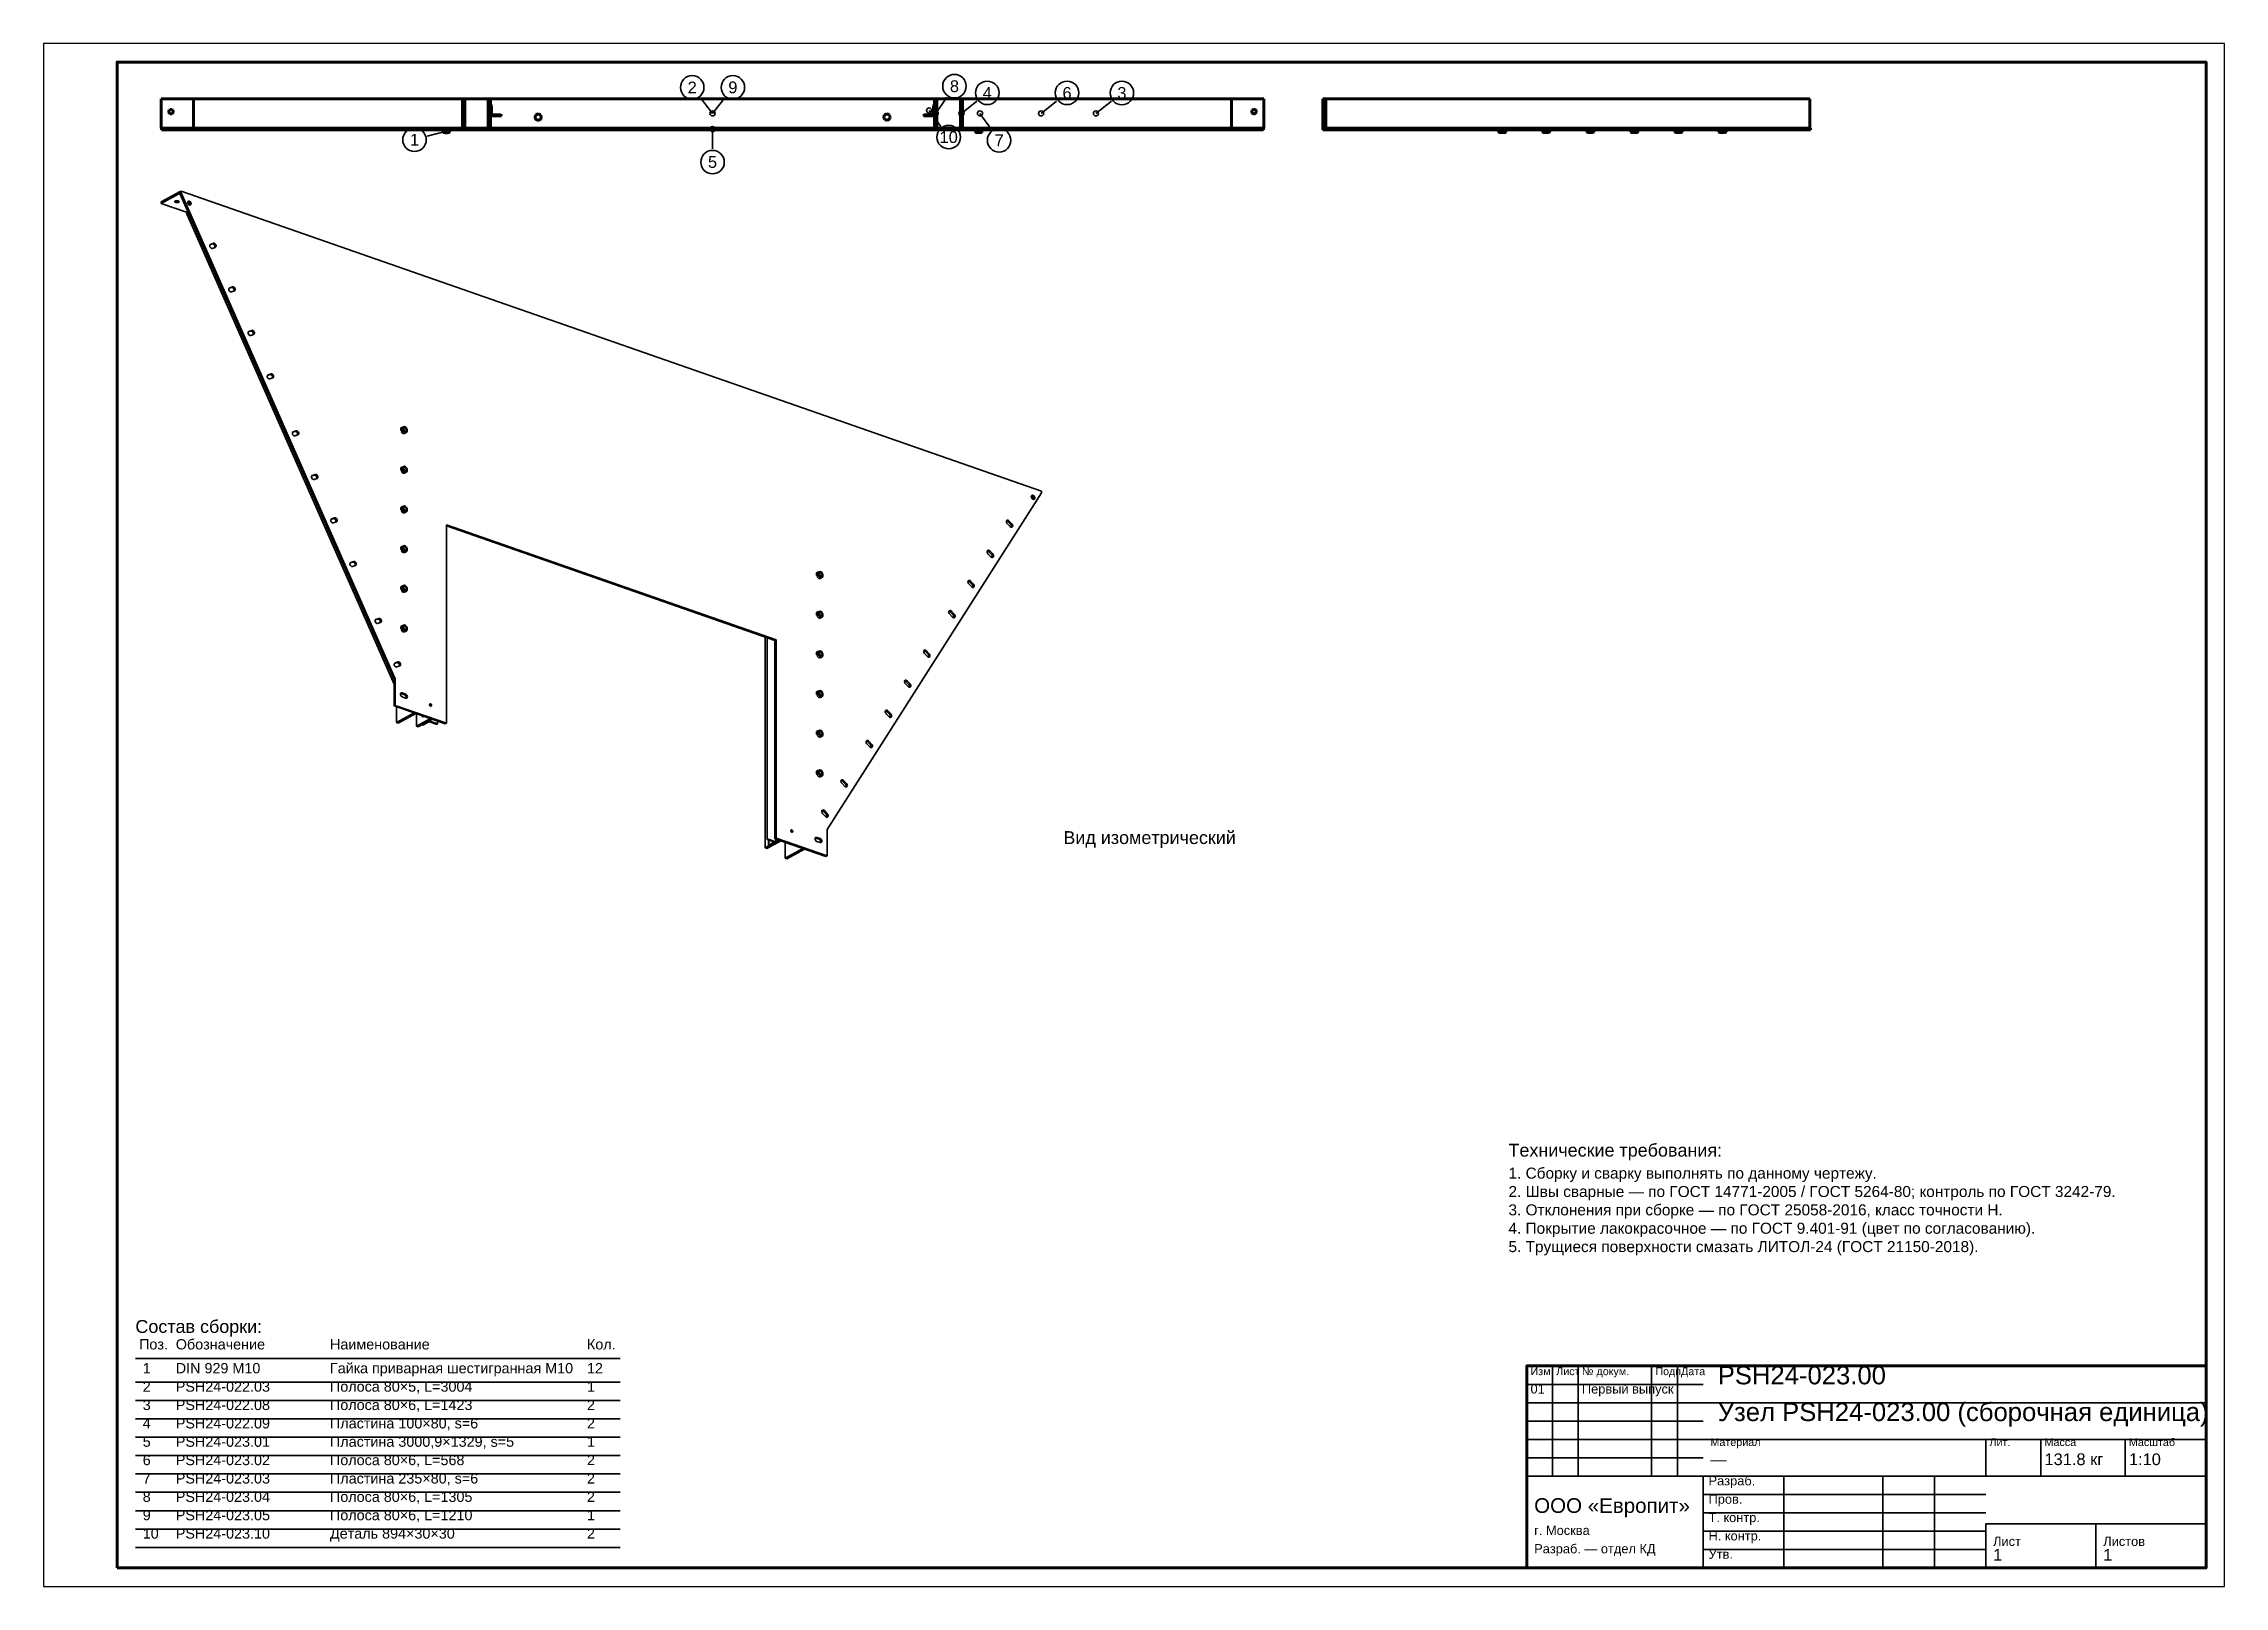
# Model space of a CAD drawing. Header units: millimetres. Extents: x 0 to 594, y 0 to 420.
import ezdxf
from ezdxf.enums import TextEntityAlignment as Align

# ---------------------------------------------------------------- set-up
doc = ezdxf.new("R2010")
doc.units = ezdxf.units.MM
doc.styles.add('GOST', font='Arial')

msp = doc.modelspace()

# ---------------------------------------------------------------- texts
at = {"color": 7, "style": 'GOST'}
for s, p in [('8', (248.09, 408.42)), ('2', (176.66, 408.09)), ('9', (187.74, 408.09)), ('4', (257.04, 406.6)), ('6', (278.76, 406.59)), ('3', (293.7, 406.58)), ('1', (101.02, 393.83)), ('10', (246.53, 394.55)), ('7', (260.27, 393.67)), ('5', (182.2, 387.75))]:
    msp.add_text(s, height=3.2, dxfattribs=at).set_placement(p, align=Align.MIDDLE)
at = {"color": 3, "style": 'GOST'}
for s, height, p in [('Вид изометрический', 3.5, (277.76, 202.1)), ('Технические требования:', 3.5, (399, 117)), ('1. Сборку и сварку выполнять по данному чертежу.', 3, (399, 111)), ('2. Швы сварные — по ГОСТ 14771-2005 / ГОСТ 5264-80; контроль по ГОСТ 3242-79.', 3, (399, 106)), ('3. Отклонения при сборке — по ГОСТ 25058-2016, класс точности Н.', 3, (399, 101)), ('4. Покрытие лакокрасочное — по ГОСТ 9.401-91 (цвет по согласованию).', 3, (399, 96)), ('5. Трущиеся поверхности смазать ЛИТОЛ-24 (ГОСТ 21150-2018).', 3, (399, 91)), ('Состав сборки:', 3.5, (25, 69)), ('Поз.', 2.8, (26, 64.5)), ('Обозначение', 2.8, (36, 64.5)), ('Наименование', 2.8, (78, 64.5)), ('Кол.', 2.8, (148, 64.5)), ('1', 2.8, (27, 58)), ('DIN 929 M10', 2.8, (36, 58)), ('Гайка приварная шестигранная М10', 2.8, (78, 58)), ('12', 2.8, (148, 58)), ('Изм.', 2.1, (405, 57.5)), ('Лист', 2.1, (412, 57.5)), ('№ докум.', 2.1, (419, 57.5)), ('Подп.', 2.1, (439, 57.5)), ('Дата', 2.1, (446, 57.5)), ('PSH24-023.00', 5, (456, 55)), ('2', 2.8, (27, 53)), ('PSH24-022.03', 2.8, (36, 53)), ('Полоса 80×5, L=3004', 2.8, (78, 53)), ('1', 2.8, (148, 53)), ('01', 2.5, (405, 52.5)), ('Первый выпуск', 2.5, (419, 52.5)), ('3', 2.8, (27, 48)), ('PSH24-022.08', 2.8, (36, 48)), ('Полоса 80×6, L=1423', 2.8, (78, 48)), ('2', 2.8, (148, 48)), ('Узел PSH24-023.00 (сборочная единица)', 5, (456, 45)), ('4', 2.8, (27, 43)), ('PSH24-022.09', 2.8, (36, 43)), ('Пластина 100×80, s=6', 2.8, (78, 43)), ('2', 2.8, (148, 43)), ('5', 2.8, (27, 38)), ('6', 2.8, (27, 33)), ('PSH24-023.01', 2.8, (36, 38)), ('PSH24-023.02', 2.8, (36, 33)), ('Пластина 3000,9×1329, s=5', 2.8, (78, 38)), ('Полоса 80×6, L=568', 2.8, (78, 33)), ('2', 2.8, (148, 33)), ('1', 2.8, (148, 38)), ('Материал', 2.1, (454, 38.2)), ('Лит.', 2.1, (530, 38.2)), ('Масса', 2.1, (545, 38.2)), ('131.8 кг', 3.2, (545, 33)), ('Масштаб', 2.1, (568, 38.2)), ('1:10', 3.2, (568, 33)), ('7', 2.8, (27, 28)), ('PSH24-023.03', 2.8, (36, 28)), ('Пластина 235×80, s=6', 2.8, (78, 28)), ('2', 2.8, (148, 28)), ('Разраб.', 2.5, (453.5, 27.5)), ('—', 3.2, (454, 33)), ('8', 2.8, (27, 23)), ('PSH24-023.04', 2.8, (36, 23)), ('Полоса 80×6, L=1305', 2.8, (78, 23)), ('2', 2.8, (148, 23)), ('ООО «Европит»', 4, (406, 20)), ('Пров.', 2.5, (453.5, 22.5)), ('9', 2.8, (27, 18)), ('PSH24-023.05', 2.8, (36, 18)), ('Полоса 80×6, L=1210', 2.8, (78, 18)), ('1', 2.8, (148, 18)), ('Т. контр.', 2.5, (453.5, 17.5)), ('10', 2.8, (27, 13)), ('PSH24-023.10', 2.8, (36, 13)), ('Деталь 894×30×30', 2.8, (78, 13)), ('2', 2.8, (148, 13)), ('г. Москва', 2.5, (406, 14)), ('Н. контр.', 2.5, (453.5, 12.5)), ('Лист', 2.5, (531, 11)), ('Листов', 2.5, (561, 11)), ('Разраб. — отдел КД', 2.5, (406, 9)), ('Утв.', 2.5, (453.5, 7.5)), ('1', 3.2, (531, 7)), ('1', 3.2, (561, 7))]:
    msp.add_text(s, height=height, dxfattribs=at).set_placement(p)

# ---------------------------------------------------------------- linework, layer by layer
at = {"color": 1, "lineweight": 70}
for p, q in [((32, 405), (40.86, 405)), ((32, 397), (32, 405)), ((40.86, 405), (40.86, 397)), ((114.1, 405), (40.86, 405)), ((114.1, 405), (114.7, 405)), ((114.1, 397), (114.1, 405)), ((121.1, 405), (114.7, 405)), ((114.7, 405), (114.7, 397)), ((121.1, 405), (121.7, 405)), ((121.1, 397), (121.1, 405)), ((121.7, 405), (121.7, 397)), ((121.7, 405), (242.7, 405)), ((242.7, 405), (243.3, 405)), ((242.7, 397), (242.7, 405)), ((243.3, 405), (243.3, 397)), ((249.7, 405), (243.3, 405)), ((249.7, 405), (250.3, 405)), ((249.7, 397), (249.7, 405)), ((250.3, 405), (323.54, 405)), ((250.3, 405), (250.3, 397)), ((323.54, 405), (332.4, 405)), ((323.54, 397), (323.54, 405)), ((332.4, 405), (332.4, 397)), ((348.9, 405), (348.4, 405)), ((348.4, 397), (348.4, 405)), ((348.9, 397), (348.9, 405)), ((348.9, 405), (349.21, 405)), ((349.21, 405), (349.21, 397)), ((471.18, 405), (349.21, 405)), ((471.1, 405), (481.1, 405)), ((481.1, 397), (481.1, 405)), ((34.13, 401.69), (34.1, 401.5)), ((34.1, 401.5), (34.13, 401.31)), ((34.21, 401.85), (34.13, 401.69)), ((34.13, 401.31), (34.21, 401.15)), ((34.35, 401.99), (34.21, 401.85)), ((34.21, 401.15), (34.35, 401.01)), ((34.51, 402.07), (34.35, 401.99)), ((34.35, 401.01), (34.51, 400.93)), ((34.7, 402.1), (34.51, 402.07)), ((34.51, 400.93), (34.7, 400.9)), ((34.89, 402.07), (34.7, 402.1)), ((34.7, 400.9), (34.89, 400.93)), ((35.05, 401.99), (34.89, 402.07)), ((34.89, 400.93), (35.05, 401.01)), ((35.19, 401.85), (35.05, 401.99)), ((35.05, 401.01), (35.19, 401.15)), ((35.27, 401.69), (35.19, 401.85)), ((35.19, 401.15), (35.27, 401.31)), ((35.3, 401.5), (35.27, 401.69)), ((35.27, 401.31), (35.3, 401.5)), ((121.7, 403.3), (121.75, 403.3)), ((121.7, 400.3), (121.7, 403.3)), ((124.7, 400.3), (121.7, 400.3)), ((121.75, 403.3), (121.85, 403.28)), ((121.85, 403.28), (121.93, 403.23)), ((121.93, 403.23), (121.98, 403.15)), ((121.98, 403.15), (122, 403.05)), ((122, 403.05), (122, 401.1)), ((122, 401.1), (122.02, 400.95)), ((122.02, 400.95), (122.1, 400.81)), ((122.1, 400.81), (122.21, 400.7)), ((122.21, 400.7), (122.35, 400.62)), ((122.35, 400.62), (122.5, 400.6)), ((122.5, 400.6), (124.45, 400.6)), ((124.45, 400.6), (124.55, 400.58)), ((124.55, 400.58), (124.63, 400.53)), ((124.63, 400.53), (124.68, 400.45)), ((124.68, 400.45), (124.7, 400.35)), ((124.7, 400.35), (124.7, 400.3)), ((133.87, 400.17), (133.85, 399.94)), ((133.85, 399.94), (133.9, 399.72)), ((133.95, 400.39), (133.87, 400.17)), ((133.9, 399.72), (134.01, 399.51)), ((134.08, 400.58), (133.95, 400.39)), ((134.01, 399.51), (134.16, 399.34)), ((134.26, 400.73), (134.08, 400.58)), ((134.16, 399.34), (134.36, 399.22)), ((134.47, 400.82), (134.26, 400.73)), ((134.36, 399.22), (134.58, 399.16)), ((134.7, 400.85), (134.47, 400.82)), ((134.58, 399.16), (134.82, 399.16)), ((134.93, 400.82), (134.7, 400.85)), ((134.82, 399.16), (135.04, 399.22)), ((135.14, 400.73), (134.93, 400.82)), ((135.04, 399.22), (135.24, 399.34)), ((135.32, 400.58), (135.14, 400.73)), ((135.24, 399.34), (135.39, 399.51)), ((135.45, 400.39), (135.32, 400.58)), ((135.39, 399.51), (135.5, 399.72)), ((135.53, 400.17), (135.45, 400.39)), ((135.5, 399.72), (135.55, 399.94)), ((135.55, 399.94), (135.53, 400.17)), ((228.87, 400.17), (228.85, 399.94)), ((228.85, 399.94), (228.9, 399.72)), ((228.95, 400.39), (228.87, 400.17)), ((228.9, 399.72), (229.01, 399.51)), ((229.08, 400.58), (228.95, 400.39)), ((229.01, 399.51), (229.16, 399.34)), ((229.26, 400.73), (229.08, 400.58)), ((229.16, 399.34), (229.36, 399.22)), ((229.47, 400.82), (229.26, 400.73)), ((229.36, 399.22), (229.58, 399.16)), ((229.7, 400.85), (229.47, 400.82)), ((229.58, 399.16), (229.82, 399.16)), ((229.93, 400.82), (229.7, 400.85)), ((229.82, 399.16), (230.04, 399.22)), ((230.14, 400.73), (229.93, 400.82)), ((230.04, 399.22), (230.24, 399.34)), ((230.32, 400.58), (230.14, 400.73)), ((230.24, 399.34), (230.39, 399.51)), ((230.45, 400.39), (230.32, 400.58)), ((230.39, 399.51), (230.5, 399.72)), ((230.53, 400.17), (230.45, 400.39)), ((230.5, 399.72), (230.55, 399.94)), ((230.55, 399.94), (230.53, 400.17)), ((239.72, 400.45), (239.7, 400.35)), ((239.7, 400.35), (239.7, 400.3)), ((239.7, 400.3), (242.7, 400.3)), ((239.77, 400.53), (239.72, 400.45)), ((239.85, 400.58), (239.77, 400.53)), ((239.95, 400.6), (239.85, 400.58)), ((241.9, 400.6), (239.95, 400.6)), ((242.05, 400.62), (241.9, 400.6)), ((242.19, 400.7), (242.05, 400.62)), ((242.3, 400.81), (242.19, 400.7)), ((242.38, 400.95), (242.3, 400.81)), ((242.4, 401.1), (242.38, 400.95)), ((242.42, 403.15), (242.4, 403.05)), ((242.4, 403.05), (242.4, 401.1)), ((242.47, 403.23), (242.42, 403.15)), ((242.55, 403.28), (242.47, 403.23)), ((242.65, 403.3), (242.55, 403.28)), ((242.7, 403.3), (242.65, 403.3)), ((242.7, 400.3), (242.7, 403.3)), ((329.13, 401.69), (329.1, 401.5)), ((329.1, 401.5), (329.13, 401.31)), ((329.21, 401.85), (329.13, 401.69)), ((329.13, 401.31), (329.21, 401.15)), ((329.35, 401.99), (329.21, 401.85)), ((329.21, 401.15), (329.35, 401.01)), ((329.51, 402.07), (329.35, 401.99)), ((329.35, 401.01), (329.51, 400.93)), ((329.7, 402.1), (329.51, 402.07)), ((329.51, 400.93), (329.7, 400.9)), ((329.89, 402.07), (329.7, 402.1)), ((329.7, 400.9), (329.89, 400.93)), ((330.05, 401.99), (329.89, 402.07)), ((329.89, 400.93), (330.05, 401.01)), ((330.19, 401.85), (330.05, 401.99)), ((330.05, 401.01), (330.19, 401.15)), ((330.27, 401.69), (330.19, 401.85)), ((330.19, 401.15), (330.27, 401.31)), ((330.3, 401.5), (330.27, 401.69)), ((330.27, 401.31), (330.3, 401.5)), ((32.15, 397), (32, 397)), ((106.9, 397), (32.15, 397)), ((32.15, 397), (32.15, 396.5)), ((106.9, 396.5), (32.15, 396.5)), ((124.7, 397), (106.9, 397)), ((106.9, 397), (106.9, 396.5)), ((124.7, 396.5), (106.9, 396.5)), ((108.85, 395.98), (108.85, 396.5)), ((108.85, 395.98), (108.85, 395.93)), ((108.85, 395.93), (108.85, 395.98)), ((109.07, 395.88), (108.85, 395.98)), ((108.85, 395.98), (108.85, 395.93)), ((108.85, 395.93), (108.85, 395.98)), ((108.85, 395.98), (108.85, 395.93)), ((108.85, 395.93), (108.85, 395.98)), ((108.85, 395.98), (108.85, 395.93)), ((108.85, 395.93), (108.85, 395.98)), ((108.85, 395.98), (108.85, 395.93)), ((108.85, 395.93), (108.85, 395.98)), ((108.85, 395.98), (108.85, 395.93)), ((108.85, 395.93), (108.85, 395.98)), ((108.85, 395.93), (108.85, 395.88)), ((108.85, 395.88), (108.85, 395.93)), ((108.85, 395.93), (108.85, 395.88)), ((108.85, 395.88), (108.85, 395.93)), ((108.85, 395.93), (108.85, 395.88)), ((108.85, 395.88), (108.85, 395.93)), ((108.85, 395.93), (108.85, 395.88)), ((108.85, 395.88), (108.85, 395.93)), ((108.85, 395.93), (108.85, 395.88)), ((108.85, 395.88), (108.85, 395.93)), ((108.85, 395.93), (108.85, 395.88)), ((108.85, 395.88), (108.85, 395.93)), ((108.85, 395.88), (108.85, 395.85)), ((108.85, 395.85), (108.85, 395.88)), ((108.85, 395.88), (108.85, 395.85)), ((108.85, 395.85), (108.85, 395.88)), ((108.85, 395.88), (108.85, 395.85)), ((108.85, 395.85), (108.85, 395.88)), ((108.85, 395.88), (108.85, 395.85)), ((108.85, 395.85), (108.85, 395.88)), ((108.85, 395.88), (108.85, 395.85)), ((108.85, 395.85), (108.85, 395.88)), ((108.85, 395.88), (108.85, 395.85)), ((108.85, 395.85), (108.85, 395.88)), ((108.89, 395.81), (108.85, 395.85)), ((108.89, 395.81), (108.89, 395.81)), ((108.89, 395.81), (108.91, 395.81)), ((108.91, 395.81), (108.93, 395.81)), ((108.93, 395.81), (108.97, 395.81)), ((108.97, 395.81), (109.01, 395.81)), ((109.01, 395.81), (109.07, 395.81)), ((109.28, 395.85), (109.07, 395.88)), ((109.07, 395.81), (109.13, 395.81)), ((109.13, 395.81), (109.19, 395.81)), ((109.19, 395.81), (109.27, 395.81)), ((109.27, 395.81), (109.35, 395.81)), ((109.48, 395.88), (109.28, 395.85)), ((109.35, 395.81), (109.43, 395.81)), ((109.43, 395.81), (109.52, 395.81)), ((109.7, 395.98), (109.48, 395.88)), ((109.52, 395.81), (109.61, 395.81)), ((109.61, 395.81), (109.7, 395.81)), ((109.7, 395.98), (109.7, 396.5)), ((109.92, 395.88), (109.7, 395.98)), ((109.7, 395.81), (109.79, 395.81)), ((109.79, 395.81), (109.88, 395.81)), ((109.88, 395.81), (109.97, 395.81)), ((110.12, 395.85), (109.92, 395.88)), ((109.97, 395.81), (110.05, 395.81)), ((110.05, 395.81), (110.13, 395.81)), ((110.33, 395.88), (110.12, 395.85)), ((110.13, 395.81), (110.21, 395.81)), ((110.21, 395.81), (110.27, 395.81)), ((110.27, 395.81), (110.33, 395.81)), ((110.55, 395.98), (110.33, 395.88)), ((110.33, 395.81), (110.39, 395.81)), ((110.39, 395.81), (110.43, 395.81)), ((110.43, 395.81), (110.47, 395.81)), ((110.47, 395.81), (110.49, 395.81)), ((110.49, 395.81), (110.51, 395.81)), ((110.51, 395.81), (110.55, 395.85)), ((110.51, 395.81), (110.51, 395.81)), ((110.55, 395.98), (110.55, 396.5)), ((110.55, 395.98), (110.55, 395.93)), ((110.55, 395.93), (110.55, 395.98)), ((110.55, 395.98), (110.55, 395.93)), ((110.55, 395.93), (110.55, 395.98)), ((110.55, 395.98), (110.55, 395.93)), ((110.55, 395.93), (110.55, 395.98)), ((110.55, 395.98), (110.55, 395.93)), ((110.55, 395.93), (110.55, 395.98)), ((110.55, 395.98), (110.55, 395.93)), ((110.55, 395.93), (110.55, 395.98)), ((110.55, 395.98), (110.55, 395.93)), ((110.55, 395.93), (110.55, 395.98)), ((110.55, 395.93), (110.55, 395.88)), ((110.55, 395.88), (110.55, 395.93)), ((110.55, 395.93), (110.55, 395.88)), ((110.55, 395.88), (110.55, 395.93)), ((110.55, 395.93), (110.55, 395.88)), ((110.55, 395.88), (110.55, 395.93)), ((110.55, 395.93), (110.55, 395.88)), ((110.55, 395.88), (110.55, 395.93)), ((110.55, 395.93), (110.55, 395.88)), ((110.55, 395.88), (110.55, 395.93)), ((110.55, 395.93), (110.55, 395.88)), ((110.55, 395.88), (110.55, 395.93)), ((110.55, 395.88), (110.55, 395.85)), ((110.55, 395.85), (110.55, 395.88)), ((110.55, 395.88), (110.55, 395.85)), ((110.55, 395.85), (110.55, 395.88)), ((110.55, 395.88), (110.55, 395.85)), ((110.55, 395.85), (110.55, 395.88)), ((110.55, 395.88), (110.55, 395.85)), ((110.55, 395.85), (110.55, 395.88)), ((110.55, 395.88), (110.55, 395.85)), ((110.55, 395.85), (110.55, 395.88)), ((110.55, 395.88), (110.55, 395.85)), ((110.55, 395.85), (110.55, 395.88)), ((124.7, 397), (124.7, 396.5)), ((239.7, 397), (124.7, 397)), ((124.7, 396.5), (239.7, 396.5)), ((239.7, 396.5), (239.7, 397)), ((257.5, 397), (239.7, 397)), ((257.5, 396.5), (239.7, 396.5)), ((253.85, 395.98), (253.85, 396.5)), ((253.85, 395.98), (253.85, 395.93)), ((253.85, 395.93), (253.85, 395.98)), ((254.07, 395.88), (253.85, 395.98)), ((253.85, 395.98), (253.85, 395.93)), ((253.85, 395.93), (253.85, 395.98)), ((253.85, 395.98), (253.85, 395.93)), ((253.85, 395.93), (253.85, 395.98)), ((253.85, 395.98), (253.85, 395.93)), ((253.85, 395.93), (253.85, 395.98)), ((253.85, 395.98), (253.85, 395.93)), ((253.85, 395.93), (253.85, 395.98)), ((253.85, 395.98), (253.85, 395.93)), ((253.85, 395.93), (253.85, 395.98)), ((253.85, 395.93), (253.85, 395.88)), ((253.85, 395.88), (253.85, 395.93)), ((253.85, 395.93), (253.85, 395.88)), ((253.85, 395.88), (253.85, 395.93)), ((253.85, 395.93), (253.85, 395.88)), ((253.85, 395.88), (253.85, 395.93)), ((253.85, 395.93), (253.85, 395.88)), ((253.85, 395.88), (253.85, 395.93)), ((253.85, 395.93), (253.85, 395.88)), ((253.85, 395.88), (253.85, 395.93)), ((253.85, 395.93), (253.85, 395.88)), ((253.85, 395.88), (253.85, 395.93)), ((253.85, 395.88), (253.85, 395.85)), ((253.85, 395.85), (253.85, 395.88)), ((253.85, 395.88), (253.85, 395.85)), ((253.85, 395.85), (253.85, 395.88)), ((253.85, 395.88), (253.85, 395.85)), ((253.85, 395.85), (253.85, 395.88)), ((253.85, 395.88), (253.85, 395.85)), ((253.85, 395.85), (253.85, 395.88)), ((253.85, 395.88), (253.85, 395.85)), ((253.85, 395.85), (253.85, 395.88)), ((253.85, 395.88), (253.85, 395.85)), ((253.85, 395.85), (253.85, 395.88)), ((253.89, 395.81), (253.85, 395.85)), ((253.89, 395.81), (253.89, 395.81)), ((253.89, 395.81), (253.91, 395.81)), ((253.91, 395.81), (253.93, 395.81)), ((253.93, 395.81), (253.97, 395.81)), ((253.97, 395.81), (254.01, 395.81)), ((254.01, 395.81), (254.07, 395.81)), ((254.28, 395.85), (254.07, 395.88)), ((254.07, 395.81), (254.13, 395.81)), ((254.13, 395.81), (254.19, 395.81)), ((254.19, 395.81), (254.27, 395.81)), ((254.27, 395.81), (254.35, 395.81)), ((254.48, 395.88), (254.28, 395.85)), ((254.35, 395.81), (254.43, 395.81)), ((254.43, 395.81), (254.52, 395.81)), ((254.7, 395.98), (254.48, 395.88)), ((254.52, 395.81), (254.61, 395.81)), ((254.61, 395.81), (254.7, 395.81)), ((254.7, 395.98), (254.7, 396.5)), ((254.92, 395.88), (254.7, 395.98)), ((254.7, 395.81), (254.79, 395.81)), ((254.79, 395.81), (254.88, 395.81)), ((254.88, 395.81), (254.97, 395.81)), ((255.13, 395.85), (254.92, 395.88)), ((254.97, 395.81), (255.05, 395.81)), ((255.05, 395.81), (255.13, 395.81)), ((255.33, 395.88), (255.13, 395.85)), ((255.13, 395.81), (255.21, 395.81)), ((255.21, 395.81), (255.27, 395.81)), ((255.27, 395.81), (255.33, 395.81)), ((255.55, 395.98), (255.33, 395.88)), ((255.33, 395.81), (255.39, 395.81)), ((255.39, 395.81), (255.43, 395.81)), ((255.43, 395.81), (255.47, 395.81)), ((255.47, 395.81), (255.49, 395.81)), ((255.49, 395.81), (255.51, 395.81)), ((255.51, 395.81), (255.55, 395.85)), ((255.51, 395.81), (255.51, 395.81)), ((255.55, 395.98), (255.55, 396.5)), ((255.55, 395.98), (255.55, 395.93)), ((255.55, 395.93), (255.55, 395.98)), ((255.55, 395.98), (255.55, 395.93)), ((255.55, 395.93), (255.55, 395.98)), ((255.55, 395.98), (255.55, 395.93)), ((255.55, 395.93), (255.55, 395.98)), ((255.55, 395.98), (255.55, 395.93)), ((255.55, 395.93), (255.55, 395.98)), ((255.55, 395.98), (255.55, 395.93)), ((255.55, 395.93), (255.55, 395.98)), ((255.55, 395.98), (255.55, 395.93)), ((255.55, 395.93), (255.55, 395.98)), ((255.55, 395.93), (255.55, 395.88)), ((255.55, 395.88), (255.55, 395.93)), ((255.55, 395.93), (255.55, 395.88)), ((255.55, 395.88), (255.55, 395.93)), ((255.55, 395.93), (255.55, 395.88)), ((255.55, 395.88), (255.55, 395.93)), ((255.55, 395.93), (255.55, 395.88)), ((255.55, 395.88), (255.55, 395.93)), ((255.55, 395.93), (255.55, 395.88)), ((255.55, 395.88), (255.55, 395.93)), ((255.55, 395.93), (255.55, 395.88)), ((255.55, 395.88), (255.55, 395.93)), ((255.55, 395.88), (255.55, 395.85)), ((255.55, 395.85), (255.55, 395.88)), ((255.55, 395.88), (255.55, 395.85)), ((255.55, 395.85), (255.55, 395.88)), ((255.55, 395.88), (255.55, 395.85)), ((255.55, 395.85), (255.55, 395.88)), ((255.55, 395.88), (255.55, 395.85)), ((255.55, 395.85), (255.55, 395.88)), ((255.55, 395.88), (255.55, 395.85)), ((255.55, 395.85), (255.55, 395.88)), ((255.55, 395.88), (255.55, 395.85)), ((255.55, 395.85), (255.55, 395.88)), ((257.5, 397), (332.25, 397)), ((257.5, 397), (257.5, 396.5)), ((257.5, 396.5), (332.25, 396.5)), ((332.25, 397), (332.25, 396.5)), ((332.4, 397), (332.25, 397)), ((348.4, 397), (348.4, 396.5)), ((348.9, 397), (348.4, 397)), ((348.9, 396.5), (348.4, 396.5)), ((473.3, 397), (348.9, 397)), ((348.9, 397), (348.9, 396.5)), ((473.3, 396.5), (348.9, 396.5)), ((396.32, 395.98), (396.32, 396.5)), ((396.45, 395.88), (396.32, 395.98)), ((396.49, 395.81), (396.32, 395.98)), ((396.56, 395.85), (396.45, 395.88)), ((396.49, 395.81), (396.51, 395.81)), ((396.51, 395.81), (396.57, 395.81)), ((396.68, 395.88), (396.56, 395.85)), ((396.57, 395.81), (396.67, 395.81)), ((396.67, 395.81), (396.79, 395.81)), ((396.81, 395.98), (396.68, 395.88)), ((396.79, 395.81), (396.95, 395.81)), ((396.81, 395.98), (396.81, 396.5)), ((397.07, 395.88), (396.81, 395.98)), ((396.95, 395.81), (397.12, 395.81)), ((397.3, 395.85), (397.07, 395.88)), ((397.12, 395.81), (397.3, 395.81)), ((397.53, 395.88), (397.3, 395.85)), ((397.3, 395.81), (397.48, 395.81)), ((397.48, 395.81), (397.65, 395.81)), ((397.79, 395.98), (397.53, 395.88)), ((397.65, 395.81), (397.81, 395.81)), ((397.79, 395.98), (397.79, 396.5)), ((397.92, 395.88), (397.79, 395.98)), ((397.81, 395.81), (397.93, 395.81)), ((398.04, 395.85), (397.92, 395.88)), ((397.93, 395.81), (398.03, 395.81)), ((398.03, 395.81), (398.09, 395.81)), ((398.15, 395.88), (398.04, 395.85)), ((398.09, 395.81), (398.11, 395.81)), ((398.28, 395.98), (398.11, 395.81)), ((398.28, 395.98), (398.15, 395.88)), ((398.28, 395.98), (398.28, 396.5)), ((408.32, 395.98), (408.32, 396.5)), ((408.45, 395.88), (408.32, 395.98)), ((408.49, 395.81), (408.32, 395.98)), ((408.56, 395.85), (408.45, 395.88)), ((408.49, 395.81), (408.51, 395.81)), ((408.51, 395.81), (408.57, 395.81)), ((408.68, 395.88), (408.56, 395.85)), ((408.57, 395.81), (408.67, 395.81)), ((408.67, 395.81), (408.79, 395.81)), ((408.81, 395.98), (408.68, 395.88)), ((408.79, 395.81), (408.95, 395.81)), ((408.81, 395.98), (408.81, 396.5)), ((409.07, 395.88), (408.81, 395.98)), ((408.95, 395.81), (409.12, 395.81)), ((409.3, 395.85), (409.07, 395.88)), ((409.12, 395.81), (409.3, 395.81)), ((409.53, 395.88), (409.3, 395.85)), ((409.3, 395.81), (409.48, 395.81)), ((409.48, 395.81), (409.65, 395.81)), ((409.79, 395.98), (409.53, 395.88)), ((409.65, 395.81), (409.81, 395.81)), ((409.79, 395.98), (409.79, 396.5)), ((409.92, 395.88), (409.79, 395.98)), ((409.81, 395.81), (409.93, 395.81)), ((410.04, 395.85), (409.92, 395.88)), ((409.93, 395.81), (410.03, 395.81)), ((410.03, 395.81), (410.09, 395.81)), ((410.15, 395.88), (410.04, 395.85)), ((410.09, 395.81), (410.11, 395.81)), ((410.28, 395.98), (410.11, 395.81)), ((410.28, 395.98), (410.15, 395.88)), ((410.28, 395.98), (410.28, 396.5)), ((420.32, 395.98), (420.32, 396.5)), ((420.45, 395.88), (420.32, 395.98)), ((420.49, 395.81), (420.32, 395.98)), ((420.56, 395.85), (420.45, 395.88)), ((420.49, 395.81), (420.51, 395.81)), ((420.51, 395.81), (420.57, 395.81)), ((420.68, 395.88), (420.56, 395.85)), ((420.57, 395.81), (420.67, 395.81)), ((420.67, 395.81), (420.79, 395.81)), ((420.81, 395.98), (420.68, 395.88)), ((420.79, 395.81), (420.95, 395.81)), ((420.81, 395.98), (420.81, 396.5)), ((421.07, 395.88), (420.81, 395.98)), ((420.95, 395.81), (421.12, 395.81)), ((421.3, 395.85), (421.07, 395.88)), ((421.12, 395.81), (421.3, 395.81)), ((421.53, 395.88), (421.3, 395.85)), ((421.3, 395.81), (421.48, 395.81)), ((421.48, 395.81), (421.65, 395.81)), ((421.79, 395.98), (421.53, 395.88)), ((421.65, 395.81), (421.81, 395.81)), ((421.79, 395.98), (421.79, 396.5)), ((421.92, 395.88), (421.79, 395.98)), ((421.81, 395.81), (421.93, 395.81)), ((422.04, 395.85), (421.92, 395.88)), ((421.93, 395.81), (422.03, 395.81)), ((422.03, 395.81), (422.09, 395.81)), ((422.15, 395.88), (422.04, 395.85)), ((422.09, 395.81), (422.11, 395.81)), ((422.28, 395.98), (422.11, 395.81)), ((422.28, 395.98), (422.15, 395.88)), ((422.28, 395.98), (422.28, 396.5)), ((432.32, 395.98), (432.32, 396.5)), ((432.45, 395.88), (432.32, 395.98)), ((432.49, 395.81), (432.32, 395.98)), ((432.49, 395.81), (432.32, 395.98)), ((432.56, 395.85), (432.45, 395.88)), ((432.49, 395.81), (432.51, 395.81)), ((432.51, 395.81), (432.57, 395.81)), ((432.68, 395.88), (432.56, 395.85)), ((432.57, 395.81), (432.67, 395.81)), ((432.67, 395.81), (432.79, 395.81)), ((432.81, 395.98), (432.68, 395.88)), ((432.79, 395.81), (432.95, 395.81)), ((432.81, 395.98), (432.81, 396.5)), ((433.07, 395.88), (432.81, 395.98)), ((432.95, 395.81), (433.12, 395.81)), ((433.3, 395.85), (433.07, 395.88)), ((433.12, 395.81), (433.3, 395.81)), ((433.53, 395.88), (433.3, 395.85)), ((433.3, 395.81), (433.48, 395.81)), ((433.48, 395.81), (433.65, 395.81)), ((433.79, 395.98), (433.53, 395.88)), ((433.65, 395.81), (433.81, 395.81)), ((433.79, 395.98), (433.79, 396.5)), ((433.92, 395.88), (433.79, 395.98)), ((433.81, 395.81), (433.93, 395.81)), ((434.04, 395.85), (433.92, 395.88)), ((433.93, 395.81), (434.03, 395.81)), ((434.03, 395.81), (434.09, 395.81)), ((434.15, 395.88), (434.04, 395.85)), ((434.09, 395.81), (434.11, 395.81)), ((434.28, 395.98), (434.11, 395.81)), ((434.28, 395.98), (434.15, 395.88)), ((434.28, 395.98), (434.28, 396.5)), ((444.32, 395.98), (444.32, 396.5)), ((444.45, 395.88), (444.32, 395.98)), ((444.49, 395.81), (444.32, 395.98)), ((444.56, 395.85), (444.45, 395.88)), ((444.49, 395.81), (444.51, 395.81)), ((444.51, 395.81), (444.57, 395.81)), ((444.68, 395.88), (444.56, 395.85)), ((444.57, 395.81), (444.67, 395.81)), ((444.67, 395.81), (444.79, 395.81)), ((444.81, 395.98), (444.68, 395.88)), ((444.79, 395.81), (444.95, 395.81)), ((444.81, 395.98), (444.81, 396.5)), ((445.07, 395.88), (444.81, 395.98)), ((444.95, 395.81), (445.12, 395.81)), ((445.3, 395.85), (445.07, 395.88)), ((445.12, 395.81), (445.3, 395.81)), ((445.53, 395.88), (445.3, 395.85)), ((445.3, 395.81), (445.48, 395.81)), ((445.48, 395.81), (445.65, 395.81)), ((445.79, 395.98), (445.53, 395.88)), ((445.65, 395.81), (445.81, 395.81)), ((445.79, 395.98), (445.79, 396.5)), ((445.92, 395.88), (445.79, 395.98)), ((445.81, 395.81), (445.93, 395.81)), ((446.04, 395.85), (445.92, 395.88)), ((445.93, 395.81), (446.03, 395.81)), ((446.03, 395.81), (446.09, 395.81)), ((446.15, 395.88), (446.04, 395.85)), ((446.09, 395.81), (446.11, 395.81)), ((446.28, 395.98), (446.11, 395.81)), ((446.28, 395.98), (446.15, 395.88)), ((446.28, 395.98), (446.28, 396.5)), ((456.32, 395.98), (456.32, 396.5)), ((456.45, 395.88), (456.32, 395.98)), ((456.49, 395.81), (456.32, 395.98)), ((456.56, 395.85), (456.45, 395.88)), ((456.49, 395.81), (456.51, 395.81)), ((456.51, 395.81), (456.57, 395.81)), ((456.68, 395.88), (456.56, 395.85)), ((456.57, 395.81), (456.67, 395.81)), ((456.67, 395.81), (456.79, 395.81)), ((456.81, 395.98), (456.68, 395.88)), ((456.79, 395.81), (456.95, 395.81)), ((456.81, 395.98), (456.81, 396.5)), ((457.07, 395.88), (456.81, 395.98)), ((456.95, 395.81), (457.12, 395.81)), ((457.3, 395.85), (457.07, 395.88)), ((457.12, 395.81), (457.3, 395.81)), ((457.53, 395.88), (457.3, 395.85)), ((457.3, 395.81), (457.48, 395.81)), ((457.48, 395.81), (457.65, 395.81)), ((457.79, 395.98), (457.53, 395.88)), ((457.65, 395.81), (457.81, 395.81)), ((457.79, 395.98), (457.79, 396.5)), ((457.92, 395.88), (457.79, 395.98)), ((457.81, 395.81), (457.93, 395.81)), ((458.04, 395.85), (457.92, 395.88)), ((457.93, 395.81), (458.03, 395.81)), ((458.03, 395.81), (458.09, 395.81)), ((458.15, 395.88), (458.04, 395.85)), ((458.09, 395.81), (458.11, 395.81)), ((458.28, 395.98), (458.11, 395.81)), ((458.28, 395.98), (458.15, 395.88)), ((458.28, 395.98), (458.28, 396.5)), ((481.3, 397), (473.3, 397)), ((473.3, 397), (473.3, 396.5)), ((481.3, 396.5), (473.3, 396.5)), ((481.3, 397), (481.3, 396.5))]:
    msp.add_line(p, q, dxfattribs=at)
at = {"color": 7, "lineweight": 35}
for p, q in [((178.88, 405.26), (182.2, 401)), ((185.52, 405.26), (182.2, 401)), ((246.05, 405.45), (243, 401)), ((254.23, 404.36), (250, 401)), ((275.93, 404.35), (271.7, 401)), ((290.88, 404.35), (286.64, 401)), ((244.4, 397.45), (241.2, 401.8)), ((258.18, 396.6), (255.05, 401)), ((104.49, 394.78), (109.7, 396.21)), ((182.2, 391.35), (182.2, 396.75)), ((411, 30), (411, 60)), ((418, 30), (418, 60)), ((438, 30), (438, 60)), ((445, 30), (445, 60)), ((404, 55), (452, 55)), ((404, 50), (452, 50)), ((452, 50), (589, 50)), ((404, 45), (452, 45)), ((404, 40), (452, 40)), ((452, 40), (589, 40)), ((529, 30), (529, 40)), ((544, 30), (544, 40)), ((567, 30), (567, 40)), ((404, 35), (452, 35)), ((404, 30), (452, 30)), ((452, 30), (589, 30)), ((474, 5), (474, 30)), ((501, 5), (501, 30)), ((515, 5), (515, 30)), ((452, 25), (529, 25)), ((452, 20), (529, 20)), ((452, 15), (529, 15)), ((529, 17), (589, 17)), ((452, 10), (529, 10))]:
    msp.add_line(p, q, dxfattribs=at)
at = {"color": 1, "lineweight": 35}
for p, q in [((32, 376.96), (37, 379.69)), ((32, 376.51), (37, 379.24)), ((32, 376.51), (32, 376.96)), ((39.23, 374), (32, 376.51)), ((35.71, 377.02), (35.69, 376.97)), ((35.69, 376.97), (35.71, 376.91)), ((35.74, 377.07), (35.71, 377.02)), ((35.71, 376.91), (35.75, 376.86)), ((35.87, 377.16), (35.74, 377.07)), ((35.75, 376.86), (35.83, 376.81)), ((35.83, 376.81), (35.92, 376.77)), ((36.07, 377.21), (35.87, 377.16)), ((35.92, 376.77), (36.06, 376.73)), ((36.14, 377.17), (35.99, 377.2)), ((36.06, 376.73), (36.23, 376.71)), ((36.29, 377.23), (36.07, 377.21)), ((36.29, 377.16), (36.14, 377.17)), ((36.23, 376.71), (36.39, 376.71)), ((36.52, 377.21), (36.29, 377.23)), ((36.45, 377.17), (36.29, 377.16)), ((36.39, 376.71), (36.55, 376.73)), ((36.6, 377.2), (36.45, 377.17)), ((36.72, 377.16), (36.52, 377.21)), ((36.55, 376.73), (36.69, 376.78)), ((36.69, 376.78), (36.8, 376.83)), ((36.85, 377.07), (36.72, 377.16)), ((36.8, 376.83), (36.87, 376.9)), ((36.88, 377.02), (36.85, 377.07)), ((36.87, 376.9), (36.89, 376.97)), ((36.89, 376.97), (36.88, 377.02)), ((37, 379.24), (37, 379.69)), ((37, 379.69), (37.12, 379.64)), ((37, 379.24), (37.12, 379.19)), ((37.12, 379.64), (37.43, 379.81)), ((37.12, 379.19), (37.12, 379.64)), ((37.12, 379.19), (37.43, 379.36)), ((95.48, 246.88), (37.12, 379.19)), ((37.43, 379.36), (37.43, 379.81)), ((37.43, 379.81), (271.76, 298.12)), ((95.8, 247.05), (37.43, 379.36)), ((39.24, 376.88), (39.23, 376.76)), ((39.23, 376.76), (39.24, 376.6)), ((39.27, 376.98), (39.24, 376.88)), ((39.24, 376.6), (39.3, 376.45)), ((39.33, 377.06), (39.27, 376.98)), ((39.28, 376.99), (39.41, 376.95)), ((39.3, 376.45), (39.38, 376.3)), ((39.41, 377.12), (39.33, 377.06)), ((39.38, 376.3), (39.49, 376.18)), ((39.48, 377.15), (39.41, 377.12)), ((39.41, 376.95), (39.54, 376.88)), ((39.57, 377.16), (39.48, 377.15)), ((39.49, 376.18), (39.61, 376.09)), ((39.54, 376.88), (39.66, 376.77)), ((39.66, 377.15), (39.57, 377.16)), ((39.61, 376.09), (39.74, 376.04)), ((39.75, 377.11), (39.66, 377.15)), ((39.66, 376.77), (39.75, 376.63)), ((39.74, 376.04), (39.87, 376.03)), ((39.84, 377.06), (39.75, 377.11)), ((39.75, 376.63), (39.82, 376.47)), ((39.84, 376.16), (39.8, 376.03)), ((39.82, 376.47), (39.85, 376.31)), ((39.93, 376.98), (39.84, 377.06)), ((39.85, 376.31), (39.84, 376.16)), ((39.87, 376.03), (39.98, 376.07)), ((40, 376.9), (39.93, 376.98)), ((39.98, 376.07), (40.05, 376.12)), ((40.06, 376.8), (40, 376.9)), ((40.05, 376.12), (40.1, 376.19)), ((40.11, 376.69), (40.06, 376.8)), ((40.1, 376.19), (40.14, 376.27)), ((40.15, 376.58), (40.11, 376.69)), ((40.14, 376.27), (40.16, 376.37)), ((40.16, 376.47), (40.15, 376.58)), ((40.16, 376.37), (40.16, 376.47)), ((39.37, 374.08), (38.91, 373.83)), ((95.48, 245.59), (38.91, 373.83)), ((45.24, 365.06), (45.23, 364.96)), ((45.23, 364.96), (45.24, 364.86)), ((45.26, 365.15), (45.24, 365.06)), ((45.24, 364.86), (45.31, 364.64)), ((45.29, 365.23), (45.26, 365.15)), ((45.35, 365.29), (45.29, 365.23)), ((45.31, 365.25), (45.95, 365.47)), ((45.31, 364.64), (45.44, 364.46)), ((45.41, 365.34), (45.35, 365.29)), ((45.46, 365.36), (45.37, 365.31)), ((45.46, 365.36), (45.41, 365.34)), ((45.44, 364.46), (45.6, 364.32)), ((46.26, 365.64), (45.46, 365.36)), ((45.6, 364.32), (45.69, 364.28)), ((45.69, 364.28), (45.77, 364.26)), ((45.77, 364.26), (45.86, 364.25)), ((45.86, 364.25), (45.94, 364.27)), ((45.94, 364.27), (46.74, 364.54)), ((46.26, 365.64), (45.95, 365.47)), ((45.95, 365.47), (46.02, 365.48)), ((46.02, 365.48), (46.09, 365.48)), ((46.09, 365.48), (46.25, 365.43)), ((46.25, 365.43), (46.4, 365.33)), ((46.34, 365.65), (46.26, 365.64)), ((46.43, 365.65), (46.34, 365.65)), ((46.4, 365.33), (46.53, 365.18)), ((46.51, 365.63), (46.43, 365.65)), ((46.6, 365.58), (46.51, 365.63)), ((46.53, 365.18), (46.61, 365)), ((46.64, 364.63), (46.58, 364.49)), ((46.76, 365.45), (46.6, 365.58)), ((46.61, 365), (46.66, 364.81)), ((46.66, 364.81), (46.64, 364.63)), ((46.74, 364.54), (46.79, 364.56)), ((46.89, 365.26), (46.76, 365.45)), ((46.79, 364.56), (46.85, 364.61)), ((46.85, 364.61), (46.9, 364.68)), ((46.96, 365.05), (46.89, 365.26)), ((46.9, 364.68), (46.94, 364.75)), ((46.94, 364.75), (46.96, 364.85)), ((46.97, 364.95), (46.96, 365.05)), ((46.96, 364.85), (46.97, 364.95)), ((50.49, 353.3), (50.46, 353.21)), ((50.46, 353.21), (50.46, 353.11)), ((50.46, 353.11), (50.47, 353)), ((50.47, 353), (50.54, 352.79)), ((50.52, 353.38), (50.49, 353.3)), ((50.57, 353.44), (50.52, 353.38)), ((50.53, 353.4), (51.18, 353.62)), ((50.54, 352.79), (50.66, 352.61)), ((50.64, 353.49), (50.57, 353.44)), ((50.68, 353.51), (50.6, 353.46)), ((50.68, 353.51), (50.64, 353.49)), ((50.66, 352.61), (50.83, 352.47)), ((51.49, 353.79), (50.68, 353.51)), ((50.83, 352.47), (50.91, 352.43)), ((50.91, 352.43), (51, 352.4)), ((51, 352.4), (51.09, 352.4)), ((51.09, 352.4), (51.17, 352.42)), ((51.17, 352.42), (51.97, 352.69)), ((51.49, 353.79), (51.18, 353.62)), ((51.18, 353.62), (51.25, 353.63)), ((51.25, 353.63), (51.32, 353.63)), ((51.32, 353.63), (51.48, 353.58)), ((51.48, 353.58), (51.63, 353.48)), ((51.57, 353.8), (51.49, 353.79)), ((51.65, 353.8), (51.57, 353.8)), ((51.63, 353.48), (51.75, 353.33)), ((51.74, 353.77), (51.65, 353.8)), ((51.83, 353.73), (51.74, 353.77)), ((51.75, 353.33), (51.84, 353.15)), ((51.87, 352.78), (51.81, 352.64)), ((51.99, 353.6), (51.83, 353.73)), ((51.84, 353.15), (51.88, 352.96)), ((51.88, 352.96), (51.87, 352.78)), ((51.97, 352.69), (52.02, 352.71)), ((52.12, 353.41), (51.99, 353.6)), ((52.02, 352.71), (52.08, 352.76)), ((52.08, 352.76), (52.13, 352.82)), ((52.19, 353.2), (52.12, 353.41)), ((52.13, 352.82), (52.17, 352.9)), ((52.17, 352.9), (52.19, 352.99)), ((52.2, 353.09), (52.19, 353.2)), ((52.19, 352.99), (52.2, 353.09)), ((55.71, 341.45), (55.69, 341.36)), ((55.69, 341.36), (55.69, 341.26)), ((55.69, 341.26), (55.7, 341.15)), ((55.7, 341.15), (55.77, 340.94)), ((55.75, 341.53), (55.71, 341.45)), ((55.8, 341.59), (55.75, 341.53)), ((55.76, 341.54), (56.4, 341.76)), ((55.77, 340.94), (55.89, 340.75)), ((55.87, 341.64), (55.8, 341.59)), ((55.91, 341.66), (55.83, 341.61)), ((55.91, 341.66), (55.87, 341.64)), ((55.89, 340.75), (56.05, 340.62)), ((56.72, 341.93), (55.91, 341.66)), ((56.05, 340.62), (56.14, 340.57)), ((56.14, 340.57), (56.23, 340.55)), ((56.23, 340.55), (56.32, 340.55)), ((56.32, 340.55), (56.4, 340.56)), ((56.72, 341.93), (56.4, 341.76)), ((56.4, 341.76), (56.47, 341.78)), ((56.4, 340.56), (57.2, 340.84)), ((56.47, 341.78), (56.55, 341.78)), ((56.55, 341.78), (56.71, 341.73)), ((56.71, 341.73), (56.86, 341.62)), ((56.8, 341.95), (56.72, 341.93)), ((56.88, 341.95), (56.8, 341.95)), ((56.86, 341.62), (56.98, 341.47)), ((56.97, 341.92), (56.88, 341.95)), ((57.06, 341.88), (56.97, 341.92)), ((56.98, 341.47), (57.07, 341.29)), ((57.1, 340.93), (57.04, 340.78)), ((57.22, 341.74), (57.06, 341.88)), ((57.07, 341.29), (57.11, 341.1)), ((57.11, 341.1), (57.1, 340.93)), ((57.2, 340.84), (57.24, 340.86)), ((57.34, 341.56), (57.22, 341.74)), ((57.24, 340.86), (57.31, 340.91)), ((57.31, 340.91), (57.36, 340.97)), ((57.41, 341.35), (57.34, 341.56)), ((57.36, 340.97), (57.4, 341.05)), ((57.4, 341.05), (57.42, 341.14)), ((57.43, 341.24), (57.41, 341.35)), ((57.42, 341.14), (57.43, 341.24)), ((60.92, 329.5), (60.91, 329.4)), ((60.91, 329.4), (60.93, 329.3)), ((60.94, 329.59), (60.92, 329.5)), ((60.93, 329.3), (61, 329.09)), ((60.98, 329.67), (60.94, 329.59)), ((61.03, 329.74), (60.98, 329.67)), ((60.99, 329.69), (61.63, 329.91)), ((61, 329.09), (61.12, 328.9)), ((61.1, 329.79), (61.03, 329.74)), ((61.14, 329.81), (61.05, 329.76)), ((61.14, 329.81), (61.1, 329.79)), ((61.12, 328.9), (61.28, 328.77)), ((61.94, 330.08), (61.14, 329.81)), ((61.28, 328.77), (61.37, 328.72)), ((61.37, 328.72), (61.46, 328.7)), ((61.46, 328.7), (61.54, 328.7)), ((61.54, 328.7), (61.62, 328.71)), ((61.62, 328.71), (62.43, 328.99)), ((61.94, 330.08), (61.63, 329.91)), ((61.63, 329.91), (61.7, 329.93)), ((61.7, 329.93), (61.78, 329.93)), ((61.78, 329.93), (61.94, 329.88)), ((62.02, 330.1), (61.94, 330.08)), ((61.94, 329.88), (62.09, 329.77)), ((62.11, 330.09), (62.02, 330.1)), ((62.09, 329.77), (62.21, 329.62)), ((62.2, 330.07), (62.11, 330.09)), ((62.29, 330.03), (62.2, 330.07)), ((62.21, 329.62), (62.3, 329.44)), ((62.33, 329.08), (62.27, 328.93)), ((62.45, 329.89), (62.29, 330.03)), ((62.3, 329.44), (62.34, 329.25)), ((62.34, 329.25), (62.33, 329.08)), ((62.43, 328.99), (62.47, 329.01)), ((62.57, 329.7), (62.45, 329.89)), ((62.47, 329.01), (62.54, 329.05)), ((62.54, 329.05), (62.59, 329.12)), ((62.64, 329.49), (62.57, 329.7)), ((62.59, 329.12), (62.63, 329.2)), ((62.63, 329.2), (62.65, 329.29)), ((62.65, 329.39), (62.64, 329.49)), ((62.65, 329.29), (62.65, 329.39)), ((97.64, 315.54), (97.32, 315.37)), ((97.32, 314.71), (97.32, 315.37)), ((98.06, 315.69), (97.64, 315.54)), ((97.64, 315.54), (97.7, 315.34)), ((97.7, 314.92), (97.64, 314.66)), ((97.7, 315.34), (97.72, 315.14)), ((97.72, 315.14), (97.7, 314.92)), ((97.78, 315.24), (97.82, 315.4)), ((97.78, 315.07), (97.78, 315.24)), ((97.82, 314.88), (97.78, 315.07)), ((97.82, 315.4), (97.9, 315.53)), ((97.89, 314.7), (97.82, 314.88)), ((97.9, 315.53), (98, 315.62)), ((98, 315.62), (98.13, 315.68)), ((98.02, 315.12), (98.04, 315.2)), ((98.03, 314.94), (98.02, 315.12)), ((98.02, 315.05), (98.13, 314.95)), ((98.1, 314.76), (98.03, 314.94)), ((98.04, 315.2), (98.07, 315.27)), ((98.31, 315.75), (98.06, 315.69)), ((98.07, 315.27), (98.12, 315.32)), ((98.12, 315.32), (98.17, 315.36)), ((98.13, 315.68), (98.27, 315.69)), ((98.13, 314.95), (98.22, 314.82)), ((98.17, 315.36), (98.27, 315.39)), ((98.22, 314.82), (98.28, 314.68)), ((98.27, 315.69), (98.43, 315.65)), ((98.27, 315.39), (98.37, 315.39)), ((98.48, 315.65), (98.31, 315.75)), ((98.37, 315.39), (98.48, 315.34)), ((98.43, 315.65), (98.58, 315.57)), ((98.63, 315.54), (98.48, 315.65)), ((98.48, 315.34), (98.58, 315.27)), ((98.58, 315.57), (98.72, 315.45)), ((98.58, 315.27), (98.67, 315.17)), ((98.74, 315.43), (98.63, 315.54)), ((98.67, 315.17), (98.74, 315.05)), ((98.72, 315.45), (98.85, 315.3)), ((98.84, 315.31), (98.74, 315.43)), ((98.74, 315.05), (98.79, 314.92)), ((98.79, 314.92), (98.8, 314.79)), ((98.84, 315.31), (98.84, 315.31)), ((98.85, 315.3), (98.84, 315.31)), ((98.85, 315.3), (98.97, 315.09)), ((98.97, 315.09), (99.03, 314.89)), ((98.97, 315.09), (98.98, 315.06)), ((98.98, 315.06), (98.97, 315.07)), ((99.03, 314.87), (98.98, 315.06)), ((99.03, 314.89), (99.04, 314.69)), ((99.05, 314.67), (99.03, 314.87)), ((67.76, 314), (67.75, 313.9)), ((67.75, 313.9), (67.76, 313.8)), ((67.78, 314.1), (67.76, 314)), ((67.76, 313.8), (67.83, 313.59)), ((67.82, 314.17), (67.78, 314.1)), ((67.87, 314.24), (67.82, 314.17)), ((67.83, 314.19), (68.47, 314.41)), ((67.83, 313.59), (67.96, 313.4)), ((67.93, 314.29), (67.87, 314.24)), ((67.98, 314.31), (67.89, 314.26)), ((67.98, 314.31), (67.93, 314.29)), ((67.96, 313.4), (68.12, 313.27)), ((68.78, 314.58), (67.98, 314.31)), ((68.12, 313.27), (68.21, 313.22)), ((68.21, 313.22), (68.3, 313.2)), ((68.3, 313.2), (68.38, 313.2)), ((68.38, 313.2), (68.46, 313.21)), ((68.46, 313.21), (69.26, 313.49)), ((68.78, 314.58), (68.47, 314.41)), ((68.47, 314.41), (68.54, 314.43)), ((68.54, 314.43), (68.62, 314.43)), ((68.62, 314.43), (68.77, 314.38)), ((68.77, 314.38), (68.92, 314.27)), ((68.86, 314.6), (68.78, 314.58)), ((68.95, 314.59), (68.86, 314.6)), ((68.92, 314.27), (69.05, 314.12)), ((69.04, 314.57), (68.95, 314.59)), ((69.12, 314.53), (69.04, 314.57)), ((69.05, 314.12), (69.14, 313.94)), ((69.17, 313.58), (69.1, 313.43)), ((69.28, 314.39), (69.12, 314.53)), ((69.14, 313.94), (69.18, 313.75)), ((69.18, 313.75), (69.17, 313.58)), ((69.26, 313.49), (69.31, 313.51)), ((69.41, 314.21), (69.28, 314.39)), ((69.31, 313.51), (69.37, 313.56)), ((69.37, 313.56), (69.43, 313.62)), ((69.48, 314), (69.41, 314.21)), ((69.43, 313.62), (69.46, 313.7)), ((69.46, 313.7), (69.49, 313.79)), ((69.49, 313.89), (69.48, 314)), ((69.49, 313.79), (69.49, 313.89)), ((97.64, 314.66), (97.28, 314.46)), ((97.98, 313.81), (97.49, 314.31)), ((97.64, 314.66), (97.88, 314.51)), ((97.88, 314.51), (98.06, 314.37)), ((97.99, 314.53), (97.89, 314.7)), ((98.31, 313.98), (97.98, 313.81)), ((98.48, 313.97), (97.98, 313.81)), ((98.11, 314.38), (97.99, 314.53)), ((98.06, 314.37), (98.19, 314.2)), ((98.22, 314.6), (98.1, 314.76)), ((98.26, 314.27), (98.11, 314.38)), ((98.19, 314.2), (98.31, 313.98)), ((98.36, 314.5), (98.22, 314.6)), ((98.41, 314.2), (98.26, 314.27)), ((98.28, 314.68), (98.3, 314.53)), ((98.31, 313.98), (98.72, 314.13)), ((98.44, 314.47), (98.36, 314.5)), ((98.57, 314.16), (98.41, 314.2)), ((98.51, 314.46), (98.44, 314.47)), ((98.59, 314.46), (98.51, 314.46)), ((98.73, 314.18), (98.57, 314.16)), ((98.65, 314.49), (98.59, 314.46)), ((98.97, 314.19), (98.61, 314)), ((98.71, 314.54), (98.65, 314.49)), ((98.76, 314.61), (98.71, 314.54)), ((98.72, 314.13), (98.97, 314.19)), ((98.86, 314.25), (98.73, 314.18)), ((98.79, 314.69), (98.76, 314.61)), ((98.8, 314.79), (98.79, 314.69)), ((98.96, 314.36), (98.86, 314.25)), ((99.02, 314.52), (98.96, 314.36)), ((98.97, 314.19), (99.03, 314.46)), ((99.04, 314.69), (99.02, 314.52)), ((99.03, 314.46), (99.05, 314.67)), ((97.64, 303.86), (97.28, 303.66)), ((97.64, 304.74), (97.32, 304.56)), ((97.32, 303.91), (97.32, 304.56)), ((97.98, 303.01), (97.49, 303.51)), ((98.06, 304.89), (97.64, 304.74)), ((97.64, 304.74), (97.7, 304.54)), ((97.7, 304.12), (97.64, 303.86)), ((97.64, 303.86), (97.88, 303.71)), ((97.7, 304.54), (97.72, 304.34)), ((97.72, 304.34), (97.7, 304.12)), ((97.78, 304.44), (97.82, 304.6)), ((97.78, 304.26), (97.78, 304.44)), ((97.82, 304.08), (97.78, 304.26)), ((97.82, 304.6), (97.9, 304.73)), ((97.89, 303.9), (97.82, 304.08)), ((97.88, 303.71), (98.06, 303.56)), ((97.99, 303.73), (97.89, 303.9)), ((97.9, 304.73), (98, 304.82)), ((98.31, 303.18), (97.98, 303.01)), ((98.48, 303.16), (97.98, 303.01)), ((98.11, 303.58), (97.99, 303.73)), ((98, 304.82), (98.13, 304.88)), ((98.02, 304.32), (98.04, 304.4)), ((98.03, 304.14), (98.02, 304.32)), ((98.02, 304.25), (98.13, 304.15)), ((98.1, 303.96), (98.03, 304.14)), ((98.04, 304.4), (98.07, 304.47)), ((98.31, 304.95), (98.06, 304.89)), ((98.06, 303.56), (98.19, 303.4)), ((98.07, 304.47), (98.12, 304.52)), ((98.22, 303.8), (98.1, 303.96)), ((98.26, 303.47), (98.11, 303.58)), ((98.12, 304.52), (98.17, 304.56)), ((98.13, 304.88), (98.27, 304.89)), ((98.13, 304.15), (98.22, 304.02)), ((98.17, 304.56), (98.27, 304.59)), ((98.19, 303.4), (98.31, 303.18)), ((98.22, 304.02), (98.28, 303.88)), ((98.36, 303.7), (98.22, 303.8)), ((98.41, 303.39), (98.26, 303.47)), ((98.27, 304.89), (98.43, 304.85)), ((98.27, 304.59), (98.37, 304.59)), ((98.28, 303.88), (98.3, 303.73)), ((98.48, 304.85), (98.31, 304.95)), ((98.31, 303.18), (98.72, 303.33)), ((98.44, 303.67), (98.36, 303.7)), ((98.37, 304.59), (98.48, 304.54)), ((98.57, 303.36), (98.41, 303.39)), ((98.43, 304.85), (98.58, 304.77)), ((98.51, 303.65), (98.44, 303.67)), ((98.63, 304.74), (98.48, 304.85)), ((98.48, 304.54), (98.58, 304.47)), ((98.59, 303.66), (98.51, 303.65)), ((98.73, 303.38), (98.57, 303.36)), ((98.58, 304.77), (98.72, 304.65)), ((98.58, 304.47), (98.67, 304.37)), ((98.65, 303.69), (98.59, 303.66)), ((98.97, 303.39), (98.61, 303.2)), ((98.74, 304.63), (98.63, 304.74)), ((98.71, 303.73), (98.65, 303.69)), ((98.67, 304.37), (98.74, 304.25)), ((98.76, 303.8), (98.71, 303.73)), ((98.72, 304.65), (98.85, 304.5)), ((98.72, 303.33), (98.97, 303.39)), ((98.86, 303.45), (98.73, 303.38)), ((98.84, 304.51), (98.74, 304.63)), ((98.74, 304.25), (98.79, 304.12)), ((98.79, 303.89), (98.76, 303.8)), ((98.79, 304.12), (98.8, 303.99)), ((98.8, 303.99), (98.79, 303.89)), ((98.84, 304.51), (98.84, 304.51)), ((98.85, 304.5), (98.84, 304.51)), ((98.85, 304.5), (98.97, 304.28)), ((98.96, 303.56), (98.86, 303.45)), ((99.02, 303.71), (98.96, 303.56)), ((98.97, 304.28), (99.03, 304.09)), ((98.97, 304.28), (98.98, 304.26)), ((98.98, 304.26), (98.97, 304.27)), ((98.97, 303.39), (99.03, 303.66)), ((99.03, 304.07), (98.98, 304.26)), ((99.04, 303.89), (99.02, 303.71)), ((99.03, 304.09), (99.04, 303.89)), ((99.05, 303.87), (99.03, 304.07)), ((99.03, 303.66), (99.05, 303.87)), ((72.99, 302.15), (72.98, 302.05)), ((72.98, 302.05), (72.99, 301.95)), ((73.01, 302.24), (72.99, 302.15)), ((72.99, 301.95), (73.06, 301.74)), ((73.04, 302.32), (73.01, 302.24)), ((73.1, 302.39), (73.04, 302.32)), ((73.06, 302.34), (73.7, 302.56)), ((73.06, 301.74), (73.19, 301.55)), ((73.16, 302.43), (73.1, 302.39)), ((73.21, 302.45), (73.12, 302.41)), ((73.21, 302.45), (73.16, 302.43)), ((73.19, 301.55), (73.35, 301.41)), ((74.01, 302.73), (73.21, 302.45)), ((73.35, 301.41), (73.44, 301.37)), ((73.44, 301.37), (73.52, 301.35)), ((73.52, 301.35), (73.61, 301.34)), ((73.61, 301.34), (73.69, 301.36)), ((73.69, 301.36), (74.49, 301.64)), ((74.01, 302.73), (73.7, 302.56)), ((73.7, 302.56), (73.77, 302.58)), ((73.77, 302.58), (73.84, 302.58)), ((73.84, 302.58), (74, 302.53)), ((74, 302.53), (74.15, 302.42)), ((74.09, 302.75), (74.01, 302.73)), ((74.18, 302.74), (74.09, 302.75)), ((74.15, 302.42), (74.28, 302.27)), ((74.26, 302.72), (74.18, 302.74)), ((74.35, 302.68), (74.26, 302.72)), ((74.28, 302.27), (74.36, 302.09)), ((74.39, 301.72), (74.33, 301.58)), ((74.51, 302.54), (74.35, 302.68)), ((74.36, 302.09), (74.41, 301.9)), ((74.41, 301.9), (74.39, 301.72)), ((74.49, 301.64), (74.54, 301.66)), ((74.64, 302.35), (74.51, 302.54)), ((74.54, 301.66), (74.6, 301.7)), ((74.6, 301.7), (74.65, 301.77)), ((74.71, 302.14), (74.64, 302.35)), ((74.65, 301.77), (74.69, 301.85)), ((74.69, 301.85), (74.71, 301.94)), ((74.72, 302.04), (74.71, 302.14)), ((74.71, 301.94), (74.72, 302.04)), ((213.4, 206.05), (271.76, 297.67)), ((269.21, 297.01), (269.15, 296.96)), ((269.32, 297.05), (269.21, 297.01)), ((269.45, 297.04), (269.32, 297.05)), ((269.58, 296.99), (269.45, 297.04)), ((271.76, 297.67), (271.76, 298.12)), ((97.64, 293.06), (97.28, 292.86)), ((97.64, 293.94), (97.32, 293.76)), ((97.32, 293.11), (97.32, 293.76)), ((97.98, 292.21), (97.49, 292.71)), ((98.06, 294.09), (97.64, 293.94)), ((97.64, 293.94), (97.7, 293.74)), ((97.7, 293.32), (97.64, 293.06)), ((97.64, 293.06), (97.88, 292.91)), ((97.7, 293.74), (97.72, 293.54)), ((97.72, 293.54), (97.7, 293.32)), ((97.78, 293.64), (97.82, 293.8)), ((97.78, 293.46), (97.78, 293.64)), ((97.82, 293.28), (97.78, 293.46)), ((97.82, 293.8), (97.9, 293.93)), ((97.89, 293.1), (97.82, 293.28)), ((97.88, 292.91), (98.06, 292.76)), ((97.99, 292.93), (97.89, 293.1)), ((97.9, 293.93), (98, 294.02)), ((98.31, 292.38), (97.98, 292.21)), ((98.48, 292.36), (97.98, 292.21)), ((98.11, 292.78), (97.99, 292.93)), ((98, 294.02), (98.13, 294.08)), ((98.02, 293.52), (98.04, 293.6)), ((98.03, 293.34), (98.02, 293.52)), ((98.02, 293.45), (98.13, 293.35)), ((98.1, 293.16), (98.03, 293.34)), ((98.04, 293.6), (98.07, 293.67)), ((98.31, 294.15), (98.06, 294.09)), ((98.06, 292.76), (98.19, 292.59)), ((98.07, 293.67), (98.12, 293.72)), ((98.22, 293), (98.1, 293.16)), ((98.26, 292.67), (98.11, 292.78)), ((98.12, 293.72), (98.17, 293.76)), ((98.13, 294.08), (98.27, 294.08)), ((98.13, 293.35), (98.22, 293.22)), ((98.17, 293.76), (98.27, 293.79)), ((98.19, 292.59), (98.31, 292.38)), ((98.22, 293.22), (98.28, 293.08)), ((98.36, 292.89), (98.22, 293)), ((98.41, 292.59), (98.26, 292.67)), ((98.27, 294.08), (98.43, 294.05)), ((98.27, 293.79), (98.37, 293.79)), ((98.28, 293.08), (98.3, 292.93)), ((98.48, 294.05), (98.31, 294.15)), ((98.31, 292.38), (98.72, 292.53)), ((98.44, 292.87), (98.36, 292.89)), ((98.37, 293.79), (98.48, 293.74)), ((98.57, 292.56), (98.41, 292.59)), ((98.43, 294.05), (98.58, 293.97)), ((98.51, 292.85), (98.44, 292.87)), ((98.63, 293.94), (98.48, 294.05)), ((98.48, 293.74), (98.58, 293.67)), ((98.59, 292.86), (98.51, 292.85)), ((98.73, 292.58), (98.57, 292.56)), ((98.58, 293.97), (98.72, 293.85)), ((98.58, 293.67), (98.67, 293.57)), ((98.65, 292.88), (98.59, 292.86)), ((98.97, 292.59), (98.61, 292.4)), ((98.74, 293.83), (98.63, 293.94)), ((98.71, 292.93), (98.65, 292.88)), ((98.67, 293.57), (98.74, 293.45)), ((98.76, 293), (98.71, 292.93)), ((98.72, 293.85), (98.85, 293.7)), ((98.72, 292.53), (98.97, 292.59)), ((98.86, 292.65), (98.73, 292.58)), ((98.84, 293.71), (98.74, 293.83)), ((98.74, 293.45), (98.79, 293.32)), ((98.79, 293.09), (98.76, 293)), ((98.79, 293.32), (98.8, 293.19)), ((98.8, 293.19), (98.79, 293.09)), ((98.84, 293.71), (98.84, 293.71)), ((98.85, 293.7), (98.84, 293.71)), ((98.85, 293.7), (98.97, 293.48)), ((98.96, 292.76), (98.86, 292.65)), ((99.02, 292.91), (98.96, 292.76)), ((98.97, 293.48), (99.03, 293.29)), ((98.97, 293.48), (98.98, 293.46)), ((98.98, 293.46), (98.97, 293.47)), ((98.97, 292.59), (99.03, 292.86)), ((99.03, 293.27), (98.98, 293.46)), ((99.04, 293.09), (99.02, 292.91)), ((99.03, 293.29), (99.04, 293.09)), ((99.05, 293.07), (99.03, 293.27)), ((99.03, 292.86), (99.05, 293.07)), ((269.05, 296.81), (269.03, 296.71)), ((269.03, 296.71), (269.03, 296.61)), ((269.03, 296.61), (269.05, 296.5)), ((269.09, 296.89), (269.05, 296.81)), ((269.05, 296.5), (269.08, 296.39)), ((269.08, 296.88), (269.19, 296.85)), ((269.08, 296.39), (269.13, 296.28)), ((269.15, 296.96), (269.09, 296.89)), ((269.13, 296.28), (269.19, 296.18)), ((269.19, 296.85), (269.29, 296.8)), ((269.19, 296.18), (269.27, 296.1)), ((269.61, 296.4), (269.2, 296.17)), ((269.27, 296.1), (269.35, 296.02)), ((269.29, 296.8), (269.39, 296.73)), ((269.35, 296.02), (269.44, 295.97)), ((269.39, 296.73), (269.48, 296.63)), ((269.44, 295.97), (269.53, 295.93)), ((269.48, 296.63), (269.55, 296.52)), ((269.53, 295.93), (269.62, 295.92)), ((269.55, 296.52), (269.61, 296.4)), ((269.71, 296.9), (269.58, 296.99)), ((269.64, 296.03), (269.6, 295.92)), ((269.61, 296.4), (269.64, 296.27)), ((269.62, 295.92), (269.71, 295.93)), ((269.64, 296.27), (269.66, 296.15)), ((269.66, 296.15), (269.64, 296.03)), ((269.81, 296.78), (269.71, 296.9)), ((269.71, 295.93), (269.79, 295.96)), ((269.79, 295.96), (269.86, 296.02)), ((269.9, 296.63), (269.81, 296.78)), ((269.86, 296.02), (269.92, 296.1)), ((269.95, 296.48), (269.9, 296.63)), ((269.92, 296.1), (269.96, 296.2)), ((269.97, 296.32), (269.95, 296.48)), ((269.96, 296.2), (269.97, 296.32)), ((78.24, 290.39), (78.21, 290.3)), ((78.21, 290.3), (78.21, 290.2)), ((78.21, 290.2), (78.22, 290.1)), ((78.22, 290.1), (78.29, 289.88)), ((78.27, 290.47), (78.24, 290.39)), ((78.32, 290.53), (78.27, 290.47)), ((78.28, 290.49), (78.93, 290.71)), ((78.29, 289.88), (78.41, 289.7)), ((78.39, 290.58), (78.32, 290.53)), ((78.44, 290.6), (78.35, 290.55)), ((78.44, 290.6), (78.39, 290.58)), ((78.41, 289.7), (78.58, 289.56)), ((79.24, 290.88), (78.44, 290.6)), ((78.58, 289.56), (78.66, 289.52)), ((78.66, 289.52), (78.75, 289.5)), ((78.75, 289.5), (78.84, 289.49)), ((78.84, 289.49), (78.92, 289.51)), ((78.92, 289.51), (79.72, 289.78)), ((79.24, 290.88), (78.93, 290.71)), ((78.93, 290.71), (79, 290.72)), ((79, 290.72), (79.07, 290.72)), ((79.07, 290.72), (79.23, 290.67)), ((79.23, 290.67), (79.38, 290.57)), ((79.32, 290.89), (79.24, 290.88)), ((79.4, 290.89), (79.32, 290.89)), ((79.38, 290.57), (79.5, 290.42)), ((79.49, 290.87), (79.4, 290.89)), ((79.58, 290.82), (79.49, 290.87)), ((79.5, 290.42), (79.59, 290.24)), ((79.62, 289.87), (79.56, 289.73)), ((79.74, 290.69), (79.58, 290.82)), ((79.59, 290.24), (79.63, 290.05)), ((79.63, 290.05), (79.62, 289.87)), ((79.72, 289.78), (79.77, 289.8)), ((79.87, 290.5), (79.74, 290.69)), ((79.77, 289.8), (79.83, 289.85)), ((79.83, 289.85), (79.88, 289.92)), ((79.94, 290.29), (79.87, 290.5)), ((79.88, 289.92), (79.92, 290)), ((79.92, 290), (79.94, 290.09)), ((79.95, 290.19), (79.94, 290.29)), ((79.94, 290.09), (79.95, 290.19)), ((109.7, 289.01), (109.7, 235)), ((199.5, 257.7), (109.7, 289.01)), ((109.7, 288.73), (199.18, 257.53)), ((262.23, 289.99), (262.22, 289.86)), ((262.22, 289.86), (262.24, 289.72)), ((262.27, 290.1), (262.23, 289.99)), ((262.24, 289.72), (262.29, 289.59)), ((262.32, 290.19), (262.27, 290.1)), ((262.28, 290.12), (262.36, 290.1)), ((262.29, 289.59), (262.36, 289.46)), ((262.4, 290.25), (262.32, 290.19)), ((262.36, 290.1), (262.45, 290.06)), ((262.36, 289.46), (262.45, 289.35)), ((262.53, 290.29), (262.4, 290.25)), ((262.45, 290.06), (262.54, 290.01)), ((262.45, 289.35), (263.25, 288.51)), ((262.66, 290.27), (262.53, 290.29)), ((262.54, 290.01), (262.62, 289.93)), ((262.93, 290.1), (262.62, 289.93)), ((262.62, 289.93), (263.42, 289.1)), ((262.8, 290.21), (262.66, 290.27)), ((262.93, 290.1), (262.8, 290.21)), ((263.74, 289.27), (262.93, 290.1)), ((263.25, 288.51), (263.38, 288.4)), ((263.38, 288.4), (263.52, 288.34)), ((263.74, 289.27), (263.42, 289.1)), ((263.42, 289.1), (263.55, 288.92)), ((263.52, 288.34), (263.66, 288.33)), ((263.55, 288.92), (263.63, 288.71)), ((263.63, 288.41), (263.6, 288.33)), ((263.63, 288.71), (263.65, 288.6)), ((263.65, 288.5), (263.63, 288.41)), ((263.65, 288.6), (263.65, 288.5)), ((263.66, 288.33), (263.78, 288.36)), ((263.83, 289.16), (263.74, 289.27)), ((263.78, 288.36), (263.86, 288.43)), ((263.9, 289.03), (263.83, 289.16)), ((263.86, 288.43), (263.92, 288.52)), ((263.94, 288.89), (263.9, 289.03)), ((263.92, 288.52), (263.96, 288.63)), ((263.96, 288.76), (263.94, 288.89)), ((263.96, 288.63), (263.96, 288.76)), ((97.64, 282.25), (97.28, 282.06)), ((97.64, 283.14), (97.32, 282.96)), ((97.32, 282.3), (97.32, 282.96)), ((97.98, 281.41), (97.49, 281.91)), ((98.06, 283.29), (97.64, 283.14)), ((97.64, 283.14), (97.7, 282.94)), ((97.7, 282.52), (97.64, 282.25)), ((97.64, 282.25), (97.88, 282.11)), ((97.7, 282.94), (97.72, 282.74)), ((97.72, 282.74), (97.7, 282.52)), ((97.78, 282.84), (97.82, 283)), ((97.78, 282.66), (97.78, 282.84)), ((97.82, 282.48), (97.78, 282.66)), ((97.82, 283), (97.9, 283.13)), ((97.89, 282.3), (97.82, 282.48)), ((97.88, 282.11), (98.06, 281.96)), ((97.99, 282.13), (97.89, 282.3)), ((97.9, 283.13), (98, 283.22)), ((98.31, 281.58), (97.98, 281.41)), ((98.48, 281.56), (97.98, 281.41)), ((98.11, 281.98), (97.99, 282.13)), ((98, 283.22), (98.13, 283.28)), ((98.02, 282.71), (98.04, 282.79)), ((98.03, 282.54), (98.02, 282.71)), ((98.02, 282.64), (98.13, 282.55)), ((98.1, 282.36), (98.03, 282.54)), ((98.04, 282.79), (98.07, 282.86)), ((98.31, 283.35), (98.06, 283.29)), ((98.06, 281.96), (98.19, 281.79)), ((98.07, 282.86), (98.12, 282.92)), ((98.22, 282.2), (98.1, 282.36)), ((98.26, 281.87), (98.11, 281.98)), ((98.12, 282.92), (98.17, 282.96)), ((98.13, 283.28), (98.27, 283.28)), ((98.13, 282.55), (98.22, 282.42)), ((98.17, 282.96), (98.27, 282.99)), ((98.19, 281.79), (98.31, 281.58)), ((98.22, 282.42), (98.28, 282.28)), ((98.36, 282.09), (98.22, 282.2)), ((98.41, 281.79), (98.26, 281.87)), ((98.27, 283.28), (98.43, 283.25)), ((98.27, 282.99), (98.37, 282.98)), ((98.28, 282.28), (98.3, 282.13)), ((98.48, 283.25), (98.31, 283.35)), ((98.31, 281.58), (98.72, 281.73)), ((98.44, 282.06), (98.36, 282.09)), ((98.37, 282.98), (98.48, 282.94)), ((98.57, 281.76), (98.41, 281.79)), ((98.43, 283.25), (98.58, 283.17)), ((98.51, 282.05), (98.44, 282.06)), ((98.63, 283.14), (98.48, 283.25)), ((98.48, 282.94), (98.58, 282.87)), ((98.59, 282.06), (98.51, 282.05)), ((98.73, 281.78), (98.57, 281.76)), ((98.58, 283.17), (98.72, 283.05)), ((98.58, 282.87), (98.67, 282.77)), ((98.65, 282.08), (98.59, 282.06)), ((98.97, 281.79), (98.61, 281.59)), ((98.74, 283.03), (98.63, 283.14)), ((98.71, 282.13), (98.65, 282.08)), ((98.67, 282.77), (98.74, 282.65)), ((98.76, 282.2), (98.71, 282.13)), ((98.72, 283.05), (98.85, 282.9)), ((98.72, 281.73), (98.97, 281.79)), ((98.86, 281.85), (98.73, 281.78)), ((98.84, 282.91), (98.74, 283.03)), ((98.74, 282.65), (98.79, 282.52)), ((98.79, 282.29), (98.76, 282.2)), ((98.79, 282.52), (98.8, 282.39)), ((98.8, 282.39), (98.79, 282.29)), ((98.84, 282.91), (98.84, 282.91)), ((98.85, 282.9), (98.84, 282.91)), ((98.85, 282.9), (98.97, 282.68)), ((98.96, 281.96), (98.86, 281.85)), ((99.02, 282.11), (98.96, 281.96)), ((98.97, 282.68), (99.03, 282.49)), ((98.97, 282.68), (98.98, 282.66)), ((98.98, 282.66), (98.97, 282.67)), ((98.97, 281.79), (99.03, 282.05)), ((99.03, 282.47), (98.98, 282.66)), ((99.04, 282.29), (99.02, 282.11)), ((99.03, 282.49), (99.04, 282.29)), ((99.05, 282.27), (99.03, 282.47)), ((99.03, 282.05), (99.05, 282.27)), ((257.04, 281.89), (257, 281.78)), ((257, 281.78), (257, 281.65)), ((257, 281.65), (257.02, 281.51)), ((257.02, 281.51), (257.06, 281.38)), ((257.1, 281.98), (257.04, 281.89)), ((257.05, 281.91), (257.14, 281.89)), ((257.06, 281.38), (257.13, 281.25)), ((257.18, 282.05), (257.1, 281.98)), ((257.13, 281.25), (257.22, 281.14)), ((257.14, 281.89), (257.23, 281.86)), ((257.3, 282.08), (257.18, 282.05)), ((257.22, 281.14), (258.03, 280.3)), ((257.23, 281.86), (257.31, 281.8)), ((257.44, 282.07), (257.3, 282.08)), ((257.31, 281.8), (257.39, 281.73)), ((257.7, 281.9), (257.39, 281.73)), ((257.39, 281.73), (258.2, 280.89)), ((257.58, 282), (257.44, 282.07)), ((257.7, 281.9), (257.58, 282)), ((258.51, 281.06), (257.7, 281.9)), ((258.03, 280.3), (258.15, 280.2)), ((258.15, 280.2), (258.29, 280.13)), ((258.51, 281.06), (258.2, 280.89)), ((258.2, 280.89), (258.33, 280.71)), ((258.29, 280.13), (258.43, 280.12)), ((258.33, 280.71), (258.4, 280.5)), ((258.4, 280.2), (258.37, 280.12)), ((258.4, 280.5), (258.42, 280.4)), ((258.42, 280.3), (258.4, 280.2)), ((258.42, 280.4), (258.42, 280.3)), ((258.43, 280.12), (258.55, 280.16)), ((258.6, 280.95), (258.51, 281.06)), ((258.55, 280.16), (258.63, 280.22)), ((258.67, 280.82), (258.6, 280.95)), ((258.63, 280.22), (258.69, 280.31)), ((258.71, 280.69), (258.67, 280.82)), ((258.69, 280.31), (258.73, 280.42)), ((258.73, 280.55), (258.71, 280.69)), ((258.73, 280.42), (258.73, 280.55)), ((83.46, 278.54), (83.44, 278.45)), ((83.44, 278.45), (83.44, 278.35)), ((83.44, 278.35), (83.45, 278.24)), ((83.45, 278.24), (83.52, 278.03)), ((83.5, 278.62), (83.46, 278.54)), ((83.55, 278.68), (83.5, 278.62)), ((83.51, 278.64), (84.15, 278.86)), ((83.52, 278.03), (83.64, 277.85)), ((83.62, 278.73), (83.55, 278.68)), ((83.66, 278.75), (83.58, 278.7)), ((83.66, 278.75), (83.62, 278.73)), ((83.64, 277.85), (83.8, 277.71)), ((84.47, 279.03), (83.66, 278.75)), ((83.8, 277.71), (83.89, 277.67)), ((83.89, 277.67), (83.98, 277.64)), ((83.98, 277.64), (84.07, 277.64)), ((84.07, 277.64), (84.15, 277.66)), ((84.47, 279.03), (84.15, 278.86)), ((84.15, 278.86), (84.22, 278.87)), ((84.15, 277.66), (84.95, 277.93)), ((84.22, 278.87), (84.3, 278.87)), ((84.3, 278.87), (84.46, 278.82)), ((84.46, 278.82), (84.61, 278.72)), ((84.55, 279.04), (84.47, 279.03)), ((84.63, 279.04), (84.55, 279.04)), ((84.61, 278.72), (84.73, 278.57)), ((84.72, 279.01), (84.63, 279.04)), ((84.81, 278.97), (84.72, 279.01)), ((84.73, 278.57), (84.82, 278.39)), ((84.85, 278.02), (84.79, 277.88)), ((84.97, 278.84), (84.81, 278.97)), ((84.82, 278.39), (84.86, 278.2)), ((84.86, 278.2), (84.85, 278.02)), ((84.95, 277.93), (84.99, 277.95)), ((85.09, 278.65), (84.97, 278.84)), ((84.99, 277.95), (85.06, 278)), ((85.06, 278), (85.11, 278.06)), ((85.16, 278.44), (85.09, 278.65)), ((85.11, 278.06), (85.15, 278.14)), ((85.15, 278.14), (85.17, 278.23)), ((85.18, 278.33), (85.16, 278.44)), ((85.17, 278.23), (85.18, 278.33)), ((210.87, 275.19), (210.51, 274.99)), ((210.87, 276.07), (210.55, 275.89)), ((210.55, 275.24), (210.55, 275.89)), ((211.21, 274.34), (210.71, 274.84)), ((211.28, 276.22), (210.87, 276.07)), ((210.87, 276.07), (210.93, 275.87)), ((210.93, 275.45), (210.87, 275.19)), ((210.87, 275.19), (211.11, 275.04)), ((210.93, 275.87), (210.95, 275.67)), ((210.95, 275.67), (210.93, 275.45)), ((211.01, 275.77), (211.05, 275.93)), ((211.01, 275.59), (211.01, 275.77)), ((211.04, 275.41), (211.01, 275.59)), ((211.11, 275.23), (211.04, 275.41)), ((211.05, 275.93), (211.12, 276.06)), ((211.21, 275.06), (211.11, 275.23)), ((211.11, 275.04), (211.28, 274.89)), ((211.12, 276.06), (211.23, 276.15)), ((211.34, 274.91), (211.21, 275.06)), ((211.53, 274.51), (211.21, 274.34)), ((211.7, 274.49), (211.21, 274.34)), ((211.23, 276.15), (211.36, 276.21)), ((211.25, 275.65), (211.27, 275.73)), ((211.26, 275.47), (211.25, 275.65)), ((211.25, 275.58), (211.36, 275.48)), ((211.33, 275.29), (211.26, 275.47)), ((211.27, 275.73), (211.3, 275.8)), ((211.53, 276.28), (211.28, 276.22)), ((211.28, 274.89), (211.42, 274.72)), ((211.3, 275.8), (211.34, 275.85)), ((211.44, 275.13), (211.33, 275.29)), ((211.34, 275.85), (211.4, 275.89)), ((211.48, 274.8), (211.34, 274.91)), ((211.36, 276.21), (211.5, 276.22)), ((211.36, 275.48), (211.45, 275.35)), ((211.4, 275.89), (211.49, 275.92)), ((211.42, 274.72), (211.53, 274.51)), ((211.59, 275.02), (211.44, 275.13)), ((211.45, 275.35), (211.5, 275.21)), ((211.64, 274.72), (211.48, 274.8)), ((211.49, 275.92), (211.6, 275.92)), ((211.5, 276.22), (211.65, 276.18)), ((211.5, 275.21), (211.53, 275.06)), ((211.71, 276.18), (211.53, 276.28)), ((211.53, 274.51), (211.95, 274.66)), ((211.66, 275), (211.59, 275.02)), ((211.6, 275.92), (211.71, 275.87)), ((211.8, 274.69), (211.64, 274.72)), ((211.65, 276.18), (211.81, 276.1)), ((211.74, 274.98), (211.66, 275)), ((211.85, 276.07), (211.71, 276.18)), ((211.71, 275.87), (211.81, 275.8)), ((211.81, 274.99), (211.74, 274.98)), ((211.95, 274.71), (211.8, 274.69)), ((211.81, 276.1), (211.95, 275.98)), ((211.81, 275.8), (211.9, 275.7)), ((211.88, 275.02), (211.81, 274.99)), ((212.19, 274.72), (211.83, 274.53)), ((211.97, 275.96), (211.85, 276.07)), ((211.94, 275.06), (211.88, 275.02)), ((211.9, 275.7), (211.97, 275.58)), ((211.99, 275.13), (211.94, 275.06)), ((211.95, 275.98), (212.07, 275.83)), ((212.08, 274.78), (211.95, 274.71)), ((211.95, 274.66), (212.19, 274.72)), ((212.07, 275.84), (211.97, 275.96)), ((211.97, 275.58), (212.01, 275.45)), ((212.02, 275.22), (211.99, 275.13)), ((212.01, 275.45), (212.03, 275.32)), ((212.03, 275.32), (212.02, 275.22)), ((212.07, 275.84), (212.07, 275.84)), ((212.07, 275.83), (212.07, 275.84)), ((212.07, 275.83), (212.19, 275.61)), ((212.18, 274.89), (212.08, 274.78)), ((212.25, 275.04), (212.18, 274.89)), ((212.19, 275.61), (212.25, 275.42)), ((212.19, 275.61), (212.2, 275.59)), ((212.19, 274.72), (212.26, 274.99)), ((212.2, 275.59), (212.2, 275.6)), ((212.26, 275.4), (212.2, 275.59)), ((212.25, 275.42), (212.27, 275.22)), ((212.27, 275.22), (212.25, 275.04)), ((212.28, 275.2), (212.26, 275.4)), ((212.26, 274.99), (212.28, 275.2)), ((251.81, 273.68), (251.77, 273.57)), ((251.77, 273.57), (251.77, 273.44)), ((251.77, 273.44), (251.79, 273.31)), ((251.79, 273.31), (251.83, 273.17)), ((251.87, 273.78), (251.81, 273.68)), ((251.82, 273.7), (251.91, 273.69)), ((251.95, 273.84), (251.87, 273.78)), ((251.91, 273.69), (252, 273.65)), ((252.07, 273.88), (251.95, 273.84)), ((252, 273.65), (252.08, 273.59)), ((252.21, 273.86), (252.07, 273.88)), ((252.08, 273.59), (252.16, 273.52)), ((252.48, 273.69), (252.16, 273.52)), ((252.16, 273.52), (252.97, 272.68)), ((252.35, 273.8), (252.21, 273.86)), ((252.48, 273.69), (252.35, 273.8)), ((253.28, 272.85), (252.48, 273.69)), ((97.64, 271.45), (97.28, 271.26)), ((97.64, 272.34), (97.32, 272.16)), ((97.32, 271.5), (97.32, 272.16)), ((97.98, 270.61), (97.49, 271.11)), ((98.06, 272.49), (97.64, 272.34)), ((97.64, 272.34), (97.7, 272.14)), ((97.7, 271.72), (97.64, 271.45)), ((97.64, 271.45), (97.88, 271.31)), ((97.7, 272.14), (97.72, 271.94)), ((97.72, 271.94), (97.7, 271.72)), ((97.78, 272.04), (97.82, 272.2)), ((97.78, 271.86), (97.78, 272.04)), ((97.82, 271.68), (97.78, 271.86)), ((97.82, 272.2), (97.9, 272.33)), ((97.89, 271.49), (97.82, 271.68)), ((97.88, 271.31), (98.06, 271.16)), ((97.99, 271.33), (97.89, 271.49)), ((97.9, 272.33), (98, 272.42)), ((98.31, 270.78), (97.98, 270.61)), ((98.48, 270.76), (97.98, 270.61)), ((98.11, 271.18), (97.99, 271.33)), ((98, 272.42), (98.13, 272.47)), ((98.02, 271.91), (98.04, 271.99)), ((98.03, 271.74), (98.02, 271.91)), ((98.02, 271.84), (98.13, 271.75)), ((98.1, 271.55), (98.03, 271.74)), ((98.04, 271.99), (98.07, 272.06)), ((98.31, 272.55), (98.06, 272.49)), ((98.06, 271.16), (98.19, 270.99)), ((98.07, 272.06), (98.12, 272.12)), ((98.22, 271.4), (98.1, 271.55)), ((98.26, 271.07), (98.11, 271.18)), ((98.12, 272.12), (98.17, 272.16)), ((98.13, 272.47), (98.27, 272.48)), ((98.13, 271.75), (98.22, 271.62)), ((98.17, 272.16), (98.27, 272.19)), ((98.19, 270.99), (98.31, 270.78)), ((98.22, 271.62), (98.28, 271.47)), ((98.36, 271.29), (98.22, 271.4)), ((98.41, 270.99), (98.26, 271.07)), ((98.27, 272.48), (98.43, 272.45)), ((98.27, 272.19), (98.37, 272.18)), ((98.28, 271.47), (98.3, 271.33)), ((98.48, 272.44), (98.31, 272.55)), ((98.31, 270.78), (98.72, 270.93)), ((98.44, 271.26), (98.36, 271.29)), ((98.37, 272.18), (98.48, 272.14)), ((98.57, 270.96), (98.41, 270.99)), ((98.43, 272.45), (98.58, 272.37)), ((98.51, 271.25), (98.44, 271.26)), ((98.63, 272.34), (98.48, 272.44)), ((98.48, 272.14), (98.58, 272.07)), ((98.59, 271.26), (98.51, 271.25)), ((98.73, 270.98), (98.57, 270.96)), ((98.58, 272.37), (98.72, 272.25)), ((98.58, 272.07), (98.67, 271.97)), ((98.65, 271.28), (98.59, 271.26)), ((98.97, 270.99), (98.61, 270.79)), ((98.74, 272.23), (98.63, 272.34)), ((98.71, 271.33), (98.65, 271.28)), ((98.67, 271.97), (98.74, 271.84)), ((98.76, 271.4), (98.71, 271.33)), ((98.72, 272.25), (98.85, 272.1)), ((98.72, 270.93), (98.97, 270.99)), ((98.86, 271.05), (98.73, 270.98)), ((98.84, 272.11), (98.74, 272.23)), ((98.74, 271.84), (98.79, 271.72)), ((98.79, 271.49), (98.76, 271.4)), ((98.79, 271.72), (98.8, 271.59)), ((98.8, 271.59), (98.79, 271.49)), ((98.84, 272.11), (98.84, 272.11)), ((98.85, 272.1), (98.84, 272.11)), ((98.85, 272.1), (98.97, 271.88)), ((98.96, 271.16), (98.86, 271.05)), ((99.02, 271.31), (98.96, 271.16)), ((98.97, 271.88), (99.03, 271.69)), ((98.97, 271.88), (98.98, 271.86)), ((98.98, 271.86), (98.97, 271.87)), ((98.97, 270.99), (99.03, 271.25)), ((99.03, 271.66), (98.98, 271.86)), ((99.04, 271.49), (99.02, 271.31)), ((99.03, 271.69), (99.04, 271.49)), ((99.05, 271.47), (99.03, 271.66)), ((99.03, 271.25), (99.05, 271.47)), ((251.83, 273.17), (251.9, 273.04)), ((251.9, 273.04), (251.99, 272.93)), ((251.99, 272.93), (252.8, 272.1)), ((252.8, 272.1), (252.93, 271.99)), ((252.93, 271.99), (253.07, 271.93)), ((253.28, 272.85), (252.97, 272.68)), ((252.97, 272.68), (253.1, 272.5)), ((253.07, 271.93), (253.2, 271.91)), ((253.1, 272.5), (253.18, 272.3)), ((253.18, 272), (253.14, 271.91)), ((253.18, 272.3), (253.19, 272.19)), ((253.19, 272.09), (253.18, 272)), ((253.19, 272.19), (253.19, 272.09)), ((253.2, 271.91), (253.33, 271.95)), ((253.37, 272.74), (253.28, 272.85)), ((253.33, 271.95), (253.41, 272.01)), ((253.44, 272.62), (253.37, 272.74)), ((253.41, 272.01), (253.46, 272.1)), ((253.49, 272.48), (253.44, 272.62)), ((253.46, 272.1), (253.5, 272.22)), ((253.51, 272.34), (253.49, 272.48)), ((253.5, 272.22), (253.51, 272.34)), ((90.28, 262.95), (90.27, 262.85)), ((90.27, 262.85), (90.28, 262.74)), ((90.3, 263.04), (90.28, 262.95)), ((90.28, 262.74), (90.36, 262.53)), ((90.34, 263.12), (90.3, 263.04)), ((90.39, 263.18), (90.34, 263.12)), ((90.35, 263.14), (90.99, 263.36)), ((90.36, 262.53), (90.48, 262.35)), ((90.45, 263.23), (90.39, 263.18)), ((90.5, 263.25), (90.41, 263.2)), ((90.5, 263.25), (90.45, 263.23)), ((90.48, 262.35), (90.64, 262.21)), ((91.3, 263.53), (90.5, 263.25)), ((90.64, 262.21), (90.73, 262.17)), ((90.73, 262.17), (90.82, 262.14)), ((90.82, 262.14), (90.9, 262.14)), ((90.9, 262.14), (90.98, 262.16)), ((90.98, 262.16), (91.79, 262.43)), ((91.3, 263.53), (90.99, 263.36)), ((90.99, 263.36), (91.06, 263.37)), ((91.06, 263.37), (91.14, 263.37)), ((91.14, 263.37), (91.29, 263.32)), ((91.29, 263.32), (91.44, 263.22)), ((91.38, 263.54), (91.3, 263.53)), ((91.47, 263.54), (91.38, 263.54)), ((91.44, 263.22), (91.57, 263.07)), ((91.56, 263.52), (91.47, 263.54)), ((91.64, 263.47), (91.56, 263.52)), ((91.57, 263.07), (91.66, 262.89)), ((91.69, 262.52), (91.62, 262.38)), ((91.81, 263.34), (91.64, 263.47)), ((91.66, 262.89), (91.7, 262.7)), ((91.7, 262.7), (91.69, 262.52)), ((91.79, 262.43), (91.83, 262.45)), ((91.93, 263.15), (91.81, 263.34)), ((91.83, 262.45), (91.9, 262.5)), ((91.9, 262.5), (91.95, 262.56)), ((92, 262.94), (91.93, 263.15)), ((91.95, 262.56), (91.99, 262.64)), ((91.99, 262.64), (92.01, 262.73)), ((92.01, 262.83), (92, 262.94)), ((92.01, 262.73), (92.01, 262.83)), ((97.64, 261.54), (97.32, 261.36)), ((97.32, 260.7), (97.32, 261.36)), ((98.06, 261.69), (97.64, 261.54)), ((97.64, 261.54), (97.7, 261.34)), ((97.78, 261.24), (97.82, 261.4)), ((97.82, 261.4), (97.9, 261.53)), ((97.9, 261.53), (98, 261.62)), ((98, 261.62), (98.13, 261.67)), ((98.31, 261.75), (98.06, 261.69)), ((98.12, 261.32), (98.17, 261.36)), ((98.13, 261.67), (98.27, 261.68)), ((98.17, 261.36), (98.27, 261.39)), ((98.27, 261.68), (98.43, 261.65)), ((98.27, 261.39), (98.37, 261.38)), ((98.48, 261.64), (98.31, 261.75)), ((98.37, 261.38), (98.48, 261.34)), ((98.43, 261.65), (98.58, 261.57)), ((98.63, 261.54), (98.48, 261.64)), ((98.58, 261.57), (98.72, 261.45)), ((98.74, 261.43), (98.63, 261.54)), ((98.72, 261.45), (98.85, 261.3)), ((98.84, 261.31), (98.74, 261.43)), ((210.87, 264.39), (210.51, 264.19)), ((210.87, 265.27), (210.55, 265.09)), ((210.55, 264.44), (210.55, 265.09)), ((211.21, 263.54), (210.71, 264.04)), ((211.28, 265.42), (210.87, 265.27)), ((210.87, 265.27), (210.93, 265.07)), ((210.93, 264.65), (210.87, 264.39)), ((210.87, 264.39), (211.11, 264.24)), ((210.93, 265.07), (210.95, 264.87)), ((210.95, 264.87), (210.93, 264.65)), ((211.01, 264.97), (211.05, 265.13)), ((211.01, 264.79), (211.01, 264.97)), ((211.04, 264.61), (211.01, 264.79)), ((211.11, 264.43), (211.04, 264.61)), ((211.05, 265.13), (211.12, 265.26)), ((211.21, 264.26), (211.11, 264.43)), ((211.11, 264.24), (211.28, 264.09)), ((211.12, 265.26), (211.23, 265.35)), ((211.34, 264.11), (211.21, 264.26)), ((211.53, 263.71), (211.21, 263.54)), ((211.7, 263.69), (211.21, 263.54)), ((211.23, 265.35), (211.36, 265.41)), ((211.25, 264.85), (211.27, 264.93)), ((211.26, 264.67), (211.25, 264.85)), ((211.25, 264.78), (211.36, 264.68)), ((211.33, 264.49), (211.26, 264.67)), ((211.27, 264.93), (211.3, 264.99)), ((211.53, 265.48), (211.28, 265.42)), ((211.28, 264.09), (211.42, 263.92)), ((211.3, 264.99), (211.34, 265.05)), ((211.44, 264.33), (211.33, 264.49)), ((211.34, 265.05), (211.4, 265.09)), ((211.48, 264), (211.34, 264.11)), ((211.36, 265.41), (211.5, 265.41)), ((211.36, 264.68), (211.45, 264.55)), ((211.4, 265.09), (211.49, 265.12)), ((211.42, 263.92), (211.53, 263.71)), ((211.59, 264.22), (211.44, 264.33)), ((211.45, 264.55), (211.5, 264.41)), ((211.64, 263.92), (211.48, 264)), ((211.49, 265.12), (211.6, 265.12)), ((211.5, 265.41), (211.65, 265.38)), ((211.5, 264.41), (211.53, 264.26)), ((211.71, 265.38), (211.53, 265.48)), ((211.53, 263.71), (211.95, 263.86)), ((211.66, 264.2), (211.59, 264.22)), ((211.6, 265.12), (211.71, 265.07)), ((211.8, 263.89), (211.64, 263.92)), ((211.65, 265.38), (211.81, 265.3)), ((211.74, 264.18), (211.66, 264.2)), ((211.85, 265.27), (211.71, 265.38)), ((211.71, 265.07), (211.81, 265)), ((211.81, 264.19), (211.74, 264.18)), ((211.95, 263.91), (211.8, 263.89)), ((211.81, 265.3), (211.95, 265.18)), ((211.81, 265), (211.9, 264.9)), ((211.88, 264.21), (211.81, 264.19)), ((212.19, 263.92), (211.83, 263.73)), ((211.97, 265.16), (211.85, 265.27)), ((211.94, 264.26), (211.88, 264.21)), ((211.9, 264.9), (211.97, 264.78)), ((211.99, 264.33), (211.94, 264.26)), ((211.95, 265.18), (212.07, 265.03)), ((212.08, 263.98), (211.95, 263.91)), ((211.95, 263.86), (212.19, 263.92)), ((212.07, 265.04), (211.97, 265.16)), ((211.97, 264.78), (212.01, 264.65)), ((212.02, 264.42), (211.99, 264.33)), ((212.01, 264.65), (212.03, 264.52)), ((212.03, 264.52), (212.02, 264.42)), ((212.07, 265.04), (212.07, 265.04)), ((212.07, 265.03), (212.07, 265.04)), ((212.07, 265.03), (212.19, 264.81)), ((212.18, 264.09), (212.08, 263.98)), ((212.25, 264.24), (212.18, 264.09)), ((212.19, 264.81), (212.25, 264.62)), ((212.19, 264.81), (212.2, 264.79)), ((212.19, 263.92), (212.26, 264.19)), ((212.2, 264.79), (212.2, 264.8)), ((212.26, 264.6), (212.2, 264.79)), ((212.25, 264.62), (212.27, 264.42)), ((212.27, 264.42), (212.25, 264.24)), ((212.28, 264.4), (212.26, 264.6)), ((212.26, 264.19), (212.28, 264.4)), ((246.55, 265.36), (246.54, 265.24)), ((246.54, 265.24), (246.56, 265.1)), ((246.58, 265.48), (246.55, 265.36)), ((246.56, 265.1), (246.61, 264.97)), ((246.64, 265.57), (246.58, 265.48)), ((246.59, 265.5), (246.68, 265.48)), ((246.61, 264.97), (246.68, 264.84)), ((246.72, 265.63), (246.64, 265.57)), ((246.68, 265.48), (246.77, 265.44)), ((246.68, 264.84), (246.77, 264.73)), ((246.84, 265.67), (246.72, 265.63)), ((246.77, 265.44), (246.86, 265.39)), ((246.77, 264.73), (247.57, 263.89)), ((246.98, 265.65), (246.84, 265.67)), ((246.86, 265.39), (246.94, 265.31)), ((247.25, 265.48), (246.94, 265.31)), ((246.94, 265.31), (247.74, 264.48)), ((247.12, 265.59), (246.98, 265.65)), ((247.25, 265.48), (247.12, 265.59)), ((248.05, 264.65), (247.25, 265.48)), ((247.57, 263.89), (247.7, 263.78)), ((247.7, 263.78), (247.84, 263.72)), ((248.05, 264.65), (247.74, 264.48)), ((247.74, 264.48), (247.87, 264.3)), ((247.84, 263.72), (247.97, 263.71)), ((247.87, 264.3), (247.95, 264.09)), ((247.95, 263.79), (247.91, 263.71)), ((247.95, 264.09), (247.96, 263.98)), ((247.96, 263.88), (247.95, 263.79)), ((247.96, 263.98), (247.96, 263.88)), ((247.97, 263.71), (248.1, 263.74)), ((248.14, 264.54), (248.05, 264.65)), ((248.1, 263.74), (248.18, 263.81)), ((248.21, 264.41), (248.14, 264.54)), ((248.18, 263.81), (248.24, 263.9)), ((248.26, 264.27), (248.21, 264.41)), ((248.24, 263.9), (248.27, 264.01)), ((248.28, 264.14), (248.26, 264.27)), ((248.27, 264.01), (248.28, 264.14)), ((97.64, 260.65), (97.28, 260.46)), ((97.98, 259.81), (97.49, 260.31)), ((97.7, 260.92), (97.64, 260.65)), ((97.64, 260.65), (97.88, 260.51)), ((97.7, 261.34), (97.72, 261.14)), ((97.72, 261.14), (97.7, 260.92)), ((97.78, 261.06), (97.78, 261.24)), ((97.82, 260.88), (97.78, 261.06)), ((97.89, 260.69), (97.82, 260.88)), ((97.88, 260.51), (98.06, 260.36)), ((97.99, 260.53), (97.89, 260.69)), ((98.31, 259.98), (97.98, 259.81)), ((98.48, 259.96), (97.98, 259.81)), ((98.11, 260.38), (97.99, 260.53)), ((98.02, 261.11), (98.04, 261.19)), ((98.03, 260.93), (98.02, 261.11)), ((98.02, 261.04), (98.13, 260.94)), ((98.1, 260.75), (98.03, 260.93)), ((98.04, 261.19), (98.07, 261.26)), ((98.06, 260.36), (98.19, 260.19)), ((98.07, 261.26), (98.12, 261.32)), ((98.22, 260.6), (98.1, 260.75)), ((98.26, 260.27), (98.11, 260.38)), ((98.13, 260.94), (98.22, 260.82)), ((98.19, 260.19), (98.31, 259.98)), ((98.22, 260.82), (98.28, 260.67)), ((98.36, 260.49), (98.22, 260.6)), ((98.41, 260.19), (98.26, 260.27)), ((98.28, 260.67), (98.3, 260.53)), ((98.31, 259.98), (98.72, 260.13)), ((98.44, 260.46), (98.36, 260.49)), ((98.57, 260.16), (98.41, 260.19)), ((98.51, 260.45), (98.44, 260.46)), ((98.48, 261.34), (98.58, 261.27)), ((98.59, 260.46), (98.51, 260.45)), ((98.73, 260.18), (98.57, 260.16)), ((98.58, 261.27), (98.67, 261.16)), ((98.65, 260.48), (98.59, 260.46)), ((98.97, 260.19), (98.61, 259.99)), ((98.71, 260.53), (98.65, 260.48)), ((98.67, 261.16), (98.74, 261.04)), ((98.76, 260.6), (98.71, 260.53)), ((98.72, 260.13), (98.97, 260.19)), ((98.86, 260.25), (98.73, 260.18)), ((98.74, 261.04), (98.79, 260.91)), ((98.79, 260.69), (98.76, 260.6)), ((98.79, 260.91), (98.8, 260.79)), ((98.8, 260.79), (98.79, 260.69)), ((98.84, 261.31), (98.84, 261.31)), ((98.85, 261.3), (98.84, 261.31)), ((98.85, 261.3), (98.97, 261.08)), ((98.96, 260.36), (98.86, 260.25)), ((99.02, 260.51), (98.96, 260.36)), ((98.97, 261.08), (99.03, 260.88)), ((98.97, 261.08), (98.98, 261.06)), ((98.98, 261.06), (98.97, 261.07)), ((98.97, 260.19), (99.03, 260.45)), ((99.03, 260.86), (98.98, 261.06)), ((99.04, 260.69), (99.02, 260.51)), ((99.03, 260.88), (99.04, 260.69)), ((99.05, 260.67), (99.03, 260.86)), ((99.03, 260.45), (99.05, 260.67)), ((196.53, 258.46), (196.53, 201.07)), ((197.04, 258.28), (197.04, 203.4)), ((197.09, 258.26), (197.09, 203.47)), ((197.12, 258.25), (197.12, 203.49)), ((199.5, 257.7), (199.18, 257.53)), ((199.18, 257.53), (199.18, 203.53)), ((199.5, 203.7), (199.5, 257.7)), ((95.51, 251.1), (95.5, 251)), ((95.5, 251), (95.51, 250.89)), ((95.53, 251.19), (95.51, 251.1)), ((95.51, 250.89), (95.58, 250.68)), ((95.57, 251.27), (95.53, 251.19)), ((95.62, 251.33), (95.57, 251.27)), ((95.58, 251.28), (96.22, 251.5)), ((95.58, 250.68), (95.71, 250.49)), ((95.68, 251.38), (95.62, 251.33)), ((95.73, 251.4), (95.64, 251.35)), ((95.73, 251.4), (95.68, 251.38)), ((95.71, 250.49), (95.87, 250.36)), ((96.53, 251.67), (95.73, 251.4)), ((95.87, 250.36), (95.96, 250.32)), ((95.96, 250.32), (96.05, 250.29)), ((96.05, 250.29), (96.13, 250.29)), ((96.13, 250.29), (96.21, 250.3)), ((96.21, 250.3), (97.01, 250.58)), ((96.53, 251.67), (96.22, 251.5)), ((96.22, 251.5), (96.29, 251.52)), ((96.29, 251.52), (96.37, 251.52)), ((96.37, 251.52), (96.52, 251.47)), ((96.52, 251.47), (96.67, 251.37)), ((96.61, 251.69), (96.53, 251.67)), ((96.7, 251.69), (96.61, 251.69)), ((96.67, 251.37), (96.8, 251.21)), ((96.79, 251.66), (96.7, 251.69)), ((96.87, 251.62), (96.79, 251.66)), ((96.8, 251.21), (96.89, 251.03)), ((96.92, 250.67), (96.85, 250.53)), ((97.03, 251.48), (96.87, 251.62)), ((96.89, 251.03), (96.93, 250.85)), ((96.93, 250.85), (96.92, 250.67)), ((97.01, 250.58), (97.06, 250.6)), ((97.16, 251.3), (97.03, 251.48)), ((97.06, 250.6), (97.12, 250.65)), ((97.12, 250.65), (97.18, 250.71)), ((97.23, 251.09), (97.16, 251.3)), ((97.18, 250.71), (97.21, 250.79)), ((97.21, 250.79), (97.24, 250.88)), ((97.24, 250.98), (97.23, 251.09)), ((97.24, 250.88), (97.24, 250.98)), ((210.87, 253.58), (210.51, 253.39)), ((210.87, 254.47), (210.55, 254.29)), ((210.55, 253.63), (210.55, 254.29)), ((211.21, 252.74), (210.71, 253.24)), ((211.28, 254.62), (210.87, 254.47)), ((210.87, 254.47), (210.93, 254.27)), ((210.93, 253.85), (210.87, 253.58)), ((210.87, 253.58), (211.11, 253.44)), ((210.93, 254.27), (210.95, 254.07)), ((210.95, 254.07), (210.93, 253.85)), ((211.01, 254.17), (211.05, 254.33)), ((211.01, 253.99), (211.01, 254.17)), ((211.04, 253.81), (211.01, 253.99)), ((211.11, 253.63), (211.04, 253.81)), ((211.05, 254.33), (211.12, 254.46)), ((211.21, 253.46), (211.11, 253.63)), ((211.11, 253.44), (211.28, 253.29)), ((211.12, 254.46), (211.23, 254.55)), ((211.34, 253.31), (211.21, 253.46)), ((211.53, 252.91), (211.21, 252.74)), ((211.7, 252.89), (211.21, 252.74)), ((211.23, 254.55), (211.36, 254.61)), ((211.25, 254.04), (211.27, 254.12)), ((211.26, 253.87), (211.25, 254.04)), ((211.25, 253.97), (211.36, 253.88)), ((211.33, 253.68), (211.26, 253.87)), ((211.27, 254.12), (211.3, 254.19)), ((211.53, 254.68), (211.28, 254.62)), ((211.28, 253.29), (211.42, 253.12)), ((211.3, 254.19), (211.34, 254.25)), ((211.44, 253.53), (211.33, 253.68)), ((211.34, 254.25), (211.4, 254.29)), ((211.48, 253.2), (211.34, 253.31)), ((211.36, 254.61), (211.5, 254.61)), ((211.36, 253.88), (211.45, 253.75)), ((211.4, 254.29), (211.49, 254.32)), ((211.42, 253.12), (211.53, 252.91)), ((211.59, 253.42), (211.44, 253.53)), ((211.45, 253.75), (211.5, 253.61)), ((211.64, 253.12), (211.48, 253.2)), ((211.49, 254.32), (211.6, 254.31)), ((211.5, 254.61), (211.65, 254.58)), ((211.5, 253.61), (211.53, 253.46)), ((211.71, 254.58), (211.53, 254.68)), ((211.53, 252.91), (211.95, 253.06)), ((211.66, 253.39), (211.59, 253.42)), ((211.6, 254.31), (211.71, 254.27)), ((211.8, 253.09), (211.64, 253.12)), ((211.65, 254.58), (211.81, 254.5)), ((211.74, 253.38), (211.66, 253.39)), ((211.85, 254.47), (211.71, 254.58)), ((211.71, 254.27), (211.81, 254.2)), ((211.81, 253.39), (211.74, 253.38)), ((211.95, 253.11), (211.8, 253.09)), ((211.81, 254.5), (211.95, 254.38)), ((211.81, 254.2), (211.9, 254.1)), ((211.88, 253.41), (211.81, 253.39)), ((212.19, 253.12), (211.83, 252.92)), ((211.97, 254.36), (211.85, 254.47)), ((211.94, 253.46), (211.88, 253.41)), ((211.9, 254.1), (211.97, 253.98)), ((211.99, 253.53), (211.94, 253.46)), ((211.95, 254.38), (212.07, 254.23)), ((212.08, 253.18), (211.95, 253.11)), ((211.95, 253.06), (212.19, 253.12)), ((212.07, 254.24), (211.97, 254.36)), ((211.97, 253.98), (212.01, 253.85)), ((212.02, 253.62), (211.99, 253.53)), ((212.01, 253.85), (212.03, 253.72)), ((212.03, 253.72), (212.02, 253.62)), ((212.07, 254.24), (212.07, 254.24)), ((212.07, 254.23), (212.07, 254.24)), ((212.07, 254.23), (212.19, 254.01)), ((212.18, 253.29), (212.08, 253.18)), ((212.25, 253.44), (212.18, 253.29)), ((212.19, 254.01), (212.25, 253.82)), ((212.19, 254.01), (212.2, 253.99)), ((212.19, 253.12), (212.26, 253.38)), ((212.2, 253.99), (212.2, 254)), ((212.26, 253.8), (212.2, 253.99)), ((212.25, 253.82), (212.27, 253.62)), ((212.27, 253.62), (212.25, 253.44)), ((212.28, 253.6), (212.26, 253.8)), ((212.26, 253.38), (212.28, 253.6)), ((239.71, 254.63), (239.7, 254.5)), ((239.7, 254.5), (239.72, 254.37)), ((239.74, 254.74), (239.71, 254.63)), ((239.72, 254.37), (239.77, 254.23)), ((239.8, 254.84), (239.74, 254.74)), ((239.75, 254.77), (239.84, 254.75)), ((239.77, 254.23), (239.84, 254.11)), ((239.88, 254.9), (239.8, 254.84)), ((239.84, 254.75), (239.93, 254.71)), ((239.84, 254.11), (239.93, 253.99)), ((240.01, 254.94), (239.88, 254.9)), ((239.93, 254.71), (240.02, 254.65)), ((239.93, 253.99), (240.73, 253.16)), ((240.14, 254.92), (240.01, 254.94)), ((240.02, 254.65), (240.1, 254.58)), ((240.41, 254.75), (240.1, 254.58)), ((240.1, 254.58), (240.9, 253.75)), ((240.28, 254.86), (240.14, 254.92)), ((240.41, 254.75), (240.28, 254.86)), ((241.21, 253.92), (240.41, 254.75)), ((240.73, 253.16), (240.86, 253.05)), ((240.86, 253.05), (241, 252.99)), ((241.21, 253.92), (240.9, 253.75)), ((240.9, 253.75), (241.03, 253.57)), ((241, 252.99), (241.14, 252.97)), ((241.03, 253.57), (241.11, 253.36)), ((241.11, 253.06), (241.08, 252.97)), ((241.11, 253.36), (241.13, 253.25)), ((241.13, 253.15), (241.11, 253.06)), ((241.13, 253.25), (241.13, 253.15)), ((241.14, 252.97), (241.26, 253.01)), ((241.3, 253.8), (241.21, 253.92)), ((241.26, 253.01), (241.34, 253.07)), ((241.37, 253.68), (241.3, 253.8)), ((241.34, 253.07), (241.4, 253.16)), ((241.42, 253.54), (241.37, 253.68)), ((241.4, 253.16), (241.43, 253.28)), ((241.44, 253.41), (241.42, 253.54)), ((241.43, 253.28), (241.44, 253.41)), ((95.48, 246.88), (95.8, 247.05)), ((95.48, 239.68), (95.48, 246.88)), ((95.8, 239.85), (95.8, 247.05)), ((210.87, 243.67), (210.55, 243.49)), ((211.28, 243.82), (210.87, 243.67)), ((210.87, 243.67), (210.93, 243.47)), ((211.05, 243.53), (211.12, 243.66)), ((211.12, 243.66), (211.23, 243.75)), ((211.23, 243.75), (211.36, 243.8)), ((211.53, 243.88), (211.28, 243.82)), ((211.36, 243.8), (211.5, 243.81)), ((211.5, 243.81), (211.65, 243.78)), ((211.71, 243.77), (211.53, 243.88)), ((211.65, 243.78), (211.81, 243.7)), ((211.85, 243.67), (211.71, 243.77)), ((211.81, 243.7), (211.95, 243.58)), ((211.97, 243.56), (211.85, 243.67)), ((211.95, 243.58), (212.07, 243.43)), ((212.07, 243.44), (211.97, 243.56)), ((234.48, 246.43), (234.47, 246.3)), ((234.47, 246.3), (234.49, 246.16)), ((234.51, 246.54), (234.48, 246.43)), ((234.49, 246.16), (234.54, 246.03)), ((234.57, 246.63), (234.51, 246.54)), ((234.53, 246.56), (234.61, 246.54)), ((234.54, 246.03), (234.61, 245.9)), ((234.65, 246.69), (234.57, 246.63)), ((234.61, 246.54), (234.7, 246.5)), ((234.61, 245.9), (234.7, 245.79)), ((234.78, 246.73), (234.65, 246.69)), ((234.7, 246.5), (234.79, 246.45)), ((234.7, 245.79), (235.5, 244.95)), ((234.91, 246.71), (234.78, 246.73)), ((234.79, 246.45), (234.87, 246.37)), ((235.18, 246.54), (234.87, 246.37)), ((234.87, 246.37), (235.67, 245.54)), ((235.05, 246.65), (234.91, 246.71)), ((235.18, 246.54), (235.05, 246.65)), ((235.99, 245.71), (235.18, 246.54)), ((235.5, 244.95), (235.63, 244.84)), ((235.63, 244.84), (235.77, 244.78)), ((235.99, 245.71), (235.67, 245.54)), ((235.67, 245.54), (235.8, 245.36)), ((235.77, 244.78), (235.91, 244.77)), ((235.8, 245.36), (235.88, 245.15)), ((235.88, 244.85), (235.85, 244.77)), ((235.88, 245.15), (235.9, 245.04)), ((235.9, 244.94), (235.88, 244.85)), ((235.9, 245.04), (235.9, 244.94)), ((235.91, 244.77), (236.03, 244.8)), ((236.08, 245.6), (235.99, 245.71)), ((236.03, 244.8), (236.11, 244.87)), ((236.15, 245.47), (236.08, 245.6)), ((236.11, 244.87), (236.17, 244.96)), ((236.19, 245.33), (236.15, 245.47)), ((236.17, 244.96), (236.21, 245.07)), ((236.21, 245.2), (236.19, 245.33)), ((236.21, 245.07), (236.21, 245.2)), ((95.48, 239.68), (95.8, 239.85)), ((95.48, 239.68), (109.38, 234.83)), ((95.8, 239.85), (109.7, 235)), ((96.11, 239.46), (96.11, 235.18)), ((96.11, 235.18), (100.91, 237.79)), ((101.37, 237.63), (96.58, 235.01)), ((97.22, 243.02), (97.2, 242.86)), ((97.2, 242.86), (97.23, 242.69)), ((97.28, 243.15), (97.22, 243.02)), ((97.23, 242.69), (97.3, 242.51)), ((97.25, 243.1), (97.36, 243.08)), ((97.38, 243.23), (97.28, 243.15)), ((97.3, 242.51), (97.4, 242.36)), ((97.67, 243.25), (97.36, 243.08)), ((97.36, 243.08), (98.3, 242.75)), ((97.52, 243.27), (97.38, 243.23)), ((97.4, 242.36), (97.53, 242.24)), ((97.67, 243.25), (97.52, 243.27)), ((97.53, 242.24), (97.67, 242.17)), ((98.61, 242.92), (97.67, 243.25)), ((97.67, 242.17), (98.61, 241.84)), ((98.61, 242.92), (98.3, 242.75)), ((98.3, 242.75), (98.41, 242.69)), ((98.41, 242.69), (98.53, 242.6)), ((98.53, 242.6), (98.62, 242.48)), ((98.75, 242.84), (98.61, 242.92)), ((98.61, 241.84), (98.76, 241.82)), ((98.62, 242.48), (98.7, 242.35)), ((98.7, 242.35), (98.74, 242.21)), ((98.75, 241.93), (98.71, 241.82)), ((98.74, 242.21), (98.76, 242.07)), ((98.88, 242.72), (98.75, 242.84)), ((98.76, 242.07), (98.75, 241.93)), ((98.76, 241.82), (98.9, 241.85)), ((98.98, 242.57), (98.88, 242.72)), ((98.9, 241.85), (98.99, 241.94)), ((99.05, 242.4), (98.98, 242.57)), ((98.99, 241.94), (99.06, 242.07)), ((99.08, 242.23), (99.05, 242.4)), ((99.06, 242.07), (99.08, 242.23)), ((105.16, 240.15), (105.13, 240.02)), ((105.13, 240.05), (105.23, 239.97)), ((105.13, 240.02), (105.14, 239.93)), ((105.14, 239.93), (105.17, 239.84)), ((105.19, 240.19), (105.16, 240.15)), ((105.17, 239.84), (105.22, 239.75)), ((105.23, 240.23), (105.19, 240.19)), ((105.22, 239.75), (105.28, 239.68)), ((105.33, 240.25), (105.23, 240.23)), ((105.23, 239.97), (105.31, 239.87)), ((105.28, 239.68), (105.35, 239.63)), ((105.31, 239.87), (105.35, 239.75)), ((105.44, 240.22), (105.33, 240.25)), ((105.35, 239.75), (105.36, 239.62)), ((105.35, 239.63), (105.43, 239.6)), ((105.43, 239.6), (105.5, 239.59)), ((105.54, 240.15), (105.44, 240.22)), ((105.5, 239.59), (105.57, 239.61)), ((105.62, 240.04), (105.54, 240.15)), ((105.57, 239.61), (105.64, 239.68)), ((105.67, 239.91), (105.62, 240.04)), ((105.64, 239.68), (105.67, 239.79)), ((105.67, 239.79), (105.67, 239.91)), ((210.87, 242.78), (210.51, 242.59)), ((210.55, 242.83), (210.55, 243.49)), ((211.21, 241.94), (210.71, 242.44)), ((210.93, 243.05), (210.87, 242.78)), ((210.87, 242.78), (211.11, 242.64)), ((210.93, 243.47), (210.95, 243.27)), ((210.95, 243.27), (210.93, 243.05)), ((211.01, 243.37), (211.05, 243.53)), ((211.01, 243.19), (211.01, 243.37)), ((211.04, 243.01), (211.01, 243.19)), ((211.11, 242.82), (211.04, 243.01)), ((211.21, 242.66), (211.11, 242.82)), ((211.11, 242.64), (211.28, 242.49)), ((211.34, 242.51), (211.21, 242.66)), ((211.53, 242.11), (211.21, 241.94)), ((211.7, 242.09), (211.21, 241.94)), ((211.25, 243.24), (211.27, 243.32)), ((211.26, 243.06), (211.25, 243.24)), ((211.25, 243.17), (211.36, 243.08)), ((211.33, 242.88), (211.26, 243.06)), ((211.27, 243.32), (211.3, 243.39)), ((211.28, 242.49), (211.42, 242.32)), ((211.3, 243.39), (211.34, 243.45)), ((211.44, 242.73), (211.33, 242.88)), ((211.34, 243.45), (211.4, 243.49)), ((211.48, 242.4), (211.34, 242.51)), ((211.36, 243.08), (211.45, 242.95)), ((211.4, 243.49), (211.49, 243.52)), ((211.42, 242.32), (211.53, 242.11)), ((211.59, 242.62), (211.44, 242.73)), ((211.45, 242.95), (211.5, 242.8)), ((211.64, 242.32), (211.48, 242.4)), ((211.49, 243.52), (211.6, 243.51)), ((211.5, 242.8), (211.53, 242.66)), ((211.53, 242.11), (211.95, 242.26)), ((211.66, 242.59), (211.59, 242.62)), ((211.6, 243.51), (211.71, 243.47)), ((211.8, 242.29), (211.64, 242.32)), ((211.74, 242.58), (211.66, 242.59)), ((211.71, 243.47), (211.81, 243.4)), ((211.81, 242.59), (211.74, 242.58)), ((211.95, 242.31), (211.8, 242.29)), ((211.81, 243.4), (211.9, 243.29)), ((211.88, 242.61), (211.81, 242.59)), ((212.19, 242.32), (211.83, 242.12)), ((211.94, 242.66), (211.88, 242.61)), ((211.9, 243.29), (211.97, 243.17)), ((211.99, 242.73), (211.94, 242.66)), ((212.08, 242.38), (211.95, 242.31)), ((211.95, 242.26), (212.19, 242.32)), ((211.97, 243.17), (212.01, 243.04)), ((212.02, 242.82), (211.99, 242.73)), ((212.01, 243.04), (212.03, 242.92)), ((212.03, 242.92), (212.02, 242.82)), ((212.07, 243.44), (212.07, 243.44)), ((212.07, 243.43), (212.07, 243.44)), ((212.07, 243.43), (212.19, 243.21)), ((212.18, 242.49), (212.08, 242.38)), ((212.25, 242.64), (212.18, 242.49)), ((212.19, 243.21), (212.25, 243.01)), ((212.19, 243.21), (212.2, 243.19)), ((212.19, 242.32), (212.26, 242.58)), ((212.2, 243.19), (212.2, 243.2)), ((212.26, 242.99), (212.2, 243.19)), ((212.25, 243.01), (212.27, 242.82)), ((212.27, 242.82), (212.25, 242.64)), ((212.28, 242.8), (212.26, 242.99)), ((212.26, 242.58), (212.28, 242.8)), ((229.29, 238.33), (229.25, 238.22)), ((229.25, 238.22), (229.25, 238.09)), ((229.25, 238.09), (229.27, 237.95)), ((229.27, 237.95), (229.31, 237.82)), ((229.35, 238.42), (229.29, 238.33)), ((229.3, 238.35), (229.39, 238.33)), ((229.31, 237.82), (229.38, 237.69)), ((229.43, 238.49), (229.35, 238.42)), ((229.38, 237.69), (229.47, 237.58)), ((229.39, 238.33), (229.47, 238.3)), ((229.55, 238.52), (229.43, 238.49)), ((229.47, 238.3), (229.56, 238.24)), ((229.69, 238.51), (229.55, 238.52)), ((229.56, 238.24), (229.64, 238.17)), ((229.95, 238.34), (229.64, 238.17)), ((229.64, 238.17), (230.45, 237.33)), ((229.82, 238.44), (229.69, 238.51)), ((229.95, 238.34), (229.82, 238.44)), ((230.76, 237.5), (229.95, 238.34)), ((96.58, 235.01), (96.11, 235.18)), ((101.58, 237.56), (101.58, 234.17)), ((101.58, 234.17), (105.36, 236.24)), ((102.04, 234.01), (101.58, 234.17)), ((105.83, 236.07), (102.04, 234.01)), ((103.11, 237.02), (103.11, 236.99)), ((103.11, 236.99), (103.11, 236.89)), ((103.11, 236.89), (103.14, 236.81)), ((104.98, 235.61), (103.11, 234.59)), ((103.11, 234.59), (103.14, 234.57)), ((103.14, 236.81), (103.18, 236.75)), ((103.14, 234.57), (103.23, 234.55)), ((103.18, 236.75), (103.24, 236.71)), ((103.23, 234.55), (103.33, 234.55)), ((103.24, 236.71), (103.31, 236.71)), ((103.31, 236.71), (103.39, 236.73)), ((103.33, 234.55), (103.42, 234.56)), ((103.39, 236.73), (103.46, 236.79)), ((103.42, 234.56), (103.5, 234.59)), ((103.46, 236.79), (103.53, 236.87)), ((103.5, 234.59), (104.71, 235.25)), ((104.71, 235.25), (104.86, 235.31)), ((104.86, 235.31), (105.05, 235.33)), ((107.32, 234.79), (104.98, 235.61)), ((105.05, 235.33), (105.24, 235.33)), ((105.24, 235.33), (105.42, 235.29)), ((105.42, 235.29), (106.94, 234.76)), ((106.94, 234.76), (107.03, 234.74)), ((107.03, 234.74), (107.12, 234.73)), ((107.12, 234.73), (107.22, 234.75)), ((107.22, 234.75), (107.29, 234.77)), ((107.29, 234.77), (107.32, 234.79)), ((107.32, 234.79), (107.32, 235.55)), ((109.7, 235), (109.38, 234.83)), ((210.87, 231.98), (210.51, 231.79)), ((210.87, 232.87), (210.55, 232.69)), ((210.55, 232.03), (210.55, 232.69)), ((211.28, 233.02), (210.87, 232.87)), ((210.87, 232.87), (210.93, 232.67)), ((210.93, 232.25), (210.87, 231.98)), ((210.87, 231.98), (211.11, 231.84)), ((210.93, 232.67), (210.95, 232.47)), ((210.95, 232.47), (210.93, 232.25)), ((211.01, 232.57), (211.05, 232.73)), ((211.01, 232.39), (211.01, 232.57)), ((211.04, 232.21), (211.01, 232.39)), ((211.11, 232.02), (211.04, 232.21)), ((211.05, 232.73), (211.12, 232.86)), ((211.21, 231.85), (211.11, 232.02)), ((211.11, 231.84), (211.28, 231.69)), ((211.12, 232.86), (211.23, 232.95)), ((211.34, 231.71), (211.21, 231.85)), ((211.23, 232.95), (211.36, 233)), ((211.25, 232.44), (211.27, 232.52)), ((211.26, 232.26), (211.25, 232.44)), ((211.25, 232.37), (211.36, 232.27)), ((211.33, 232.08), (211.26, 232.26)), ((211.27, 232.52), (211.3, 232.59)), ((211.53, 233.08), (211.28, 233.02)), ((211.28, 231.69), (211.42, 231.52)), ((211.3, 232.59), (211.34, 232.65)), ((211.44, 231.93), (211.33, 232.08)), ((211.34, 232.65), (211.4, 232.69)), ((211.48, 231.6), (211.34, 231.71)), ((211.36, 233), (211.5, 233.01)), ((211.36, 232.27), (211.45, 232.15)), ((211.4, 232.69), (211.49, 232.72)), ((211.59, 231.82), (211.44, 231.93)), ((211.45, 232.15), (211.5, 232)), ((211.49, 232.72), (211.6, 232.71)), ((211.5, 233.01), (211.65, 232.98)), ((211.5, 232), (211.53, 231.86)), ((211.71, 232.97), (211.53, 233.08)), ((211.66, 231.79), (211.59, 231.82)), ((211.6, 232.71), (211.71, 232.67)), ((211.65, 232.98), (211.81, 232.9)), ((211.74, 231.78), (211.66, 231.79)), ((211.85, 232.87), (211.71, 232.97)), ((211.71, 232.67), (211.81, 232.6)), ((211.81, 231.79), (211.74, 231.78)), ((211.81, 232.9), (211.95, 232.78)), ((211.81, 232.6), (211.9, 232.49)), ((211.88, 231.81), (211.81, 231.79)), ((211.97, 232.76), (211.85, 232.87)), ((211.94, 231.86), (211.88, 231.81)), ((211.9, 232.49), (211.97, 232.37)), ((211.99, 231.93), (211.94, 231.86)), ((211.95, 232.78), (212.07, 232.63)), ((212.07, 232.64), (211.97, 232.76)), ((211.97, 232.37), (212.01, 232.24)), ((212.02, 232.02), (211.99, 231.93)), ((212.01, 232.24), (212.03, 232.12)), ((212.03, 232.12), (212.02, 232.02)), ((212.07, 232.63), (212.07, 232.64)), ((212.07, 232.63), (212.07, 232.64)), ((212.07, 232.63), (212.19, 232.41)), ((212.18, 231.69), (212.08, 231.58)), ((212.25, 231.84), (212.18, 231.69)), ((212.19, 232.41), (212.25, 232.21)), ((212.19, 232.41), (212.2, 232.39)), ((212.19, 231.52), (212.26, 231.78)), ((212.2, 232.39), (212.2, 232.4)), ((212.26, 232.19), (212.2, 232.39)), ((212.25, 232.21), (212.27, 232.02)), ((212.27, 232.02), (212.25, 231.84)), ((212.28, 232), (212.26, 232.19)), ((212.26, 231.78), (212.28, 232)), ((229.47, 237.58), (230.28, 236.74)), ((230.28, 236.74), (230.4, 236.64)), ((230.4, 236.64), (230.54, 236.57)), ((230.76, 237.5), (230.45, 237.33)), ((230.45, 237.33), (230.58, 237.15)), ((230.54, 236.57), (230.68, 236.56)), ((230.58, 237.15), (230.65, 236.94)), ((230.65, 236.64), (230.62, 236.56)), ((230.65, 236.94), (230.67, 236.84)), ((230.67, 236.74), (230.65, 236.64)), ((230.67, 236.84), (230.67, 236.74)), ((230.68, 236.56), (230.8, 236.6)), ((230.85, 237.39), (230.76, 237.5)), ((230.8, 236.6), (230.88, 236.66)), ((230.92, 237.26), (230.85, 237.39)), ((230.88, 236.66), (230.94, 236.75)), ((230.96, 237.13), (230.92, 237.26)), ((230.94, 236.75), (230.98, 236.86)), ((230.98, 236.99), (230.96, 237.13)), ((230.98, 236.86), (230.98, 236.99)), ((211.21, 231.13), (210.71, 231.64)), ((211.53, 231.31), (211.21, 231.13)), ((211.7, 231.29), (211.21, 231.13)), ((211.42, 231.52), (211.53, 231.31)), ((211.64, 231.52), (211.48, 231.6)), ((211.53, 231.31), (211.95, 231.46)), ((211.8, 231.49), (211.64, 231.52)), ((211.95, 231.51), (211.8, 231.49)), ((212.19, 231.52), (211.83, 231.32)), ((212.08, 231.58), (211.95, 231.51)), ((211.95, 231.46), (212.19, 231.52)), ((224.06, 230.12), (224.02, 230.01)), ((224.02, 230.01), (224.02, 229.88)), ((224.02, 229.88), (224.04, 229.75)), ((224.04, 229.75), (224.08, 229.61)), ((224.12, 230.22), (224.06, 230.12)), ((224.07, 230.14), (224.16, 230.13)), ((224.08, 229.61), (224.15, 229.48)), ((224.2, 230.28), (224.12, 230.22)), ((224.15, 229.48), (224.24, 229.37)), ((224.16, 230.13), (224.25, 230.09)), ((224.32, 230.32), (224.2, 230.28)), ((224.24, 229.37), (225.05, 228.54)), ((224.25, 230.09), (224.33, 230.03)), ((224.46, 230.3), (224.32, 230.32)), ((224.33, 230.03), (224.41, 229.96)), ((224.73, 230.13), (224.41, 229.96)), ((224.41, 229.96), (225.22, 229.12)), ((224.6, 230.24), (224.46, 230.3)), ((224.73, 230.13), (224.6, 230.24)), ((225.53, 229.29), (224.73, 230.13)), ((225.05, 228.54), (225.18, 228.43)), ((225.18, 228.43), (225.32, 228.37)), ((225.53, 229.29), (225.22, 229.12)), ((225.22, 229.12), (225.35, 228.94)), ((225.32, 228.37), (225.45, 228.35)), ((225.35, 228.94), (225.43, 228.74)), ((225.42, 228.44), (225.39, 228.35)), ((225.44, 228.53), (225.42, 228.44)), ((225.43, 228.74), (225.44, 228.63)), ((225.44, 228.63), (225.44, 228.53)), ((225.45, 228.35), (225.58, 228.39)), ((225.62, 229.18), (225.53, 229.29)), ((225.58, 228.39), (225.66, 228.45)), ((225.69, 229.06), (225.62, 229.18)), ((225.66, 228.45), (225.71, 228.54)), ((225.74, 228.92), (225.69, 229.06)), ((225.71, 228.54), (225.75, 228.66)), ((225.76, 228.78), (225.74, 228.92)), ((225.75, 228.66), (225.76, 228.78)), ((210.87, 221.18), (210.51, 220.98)), ((210.87, 222.07), (210.55, 221.89)), ((210.55, 221.23), (210.55, 221.89)), ((211.21, 220.33), (210.71, 220.84)), ((211.28, 222.22), (210.87, 222.07)), ((210.87, 222.07), (210.93, 221.87)), ((210.93, 221.45), (210.87, 221.18)), ((210.87, 221.18), (211.11, 221.04)), ((210.93, 221.87), (210.95, 221.67)), ((210.95, 221.67), (210.93, 221.45)), ((211.01, 221.77), (211.05, 221.93)), ((211.01, 221.59), (211.01, 221.77)), ((211.04, 221.41), (211.01, 221.59)), ((211.11, 221.22), (211.04, 221.41)), ((211.05, 221.93), (211.12, 222.06)), ((211.21, 221.05), (211.11, 221.22)), ((211.11, 221.04), (211.28, 220.89)), ((211.12, 222.06), (211.23, 222.15)), ((211.34, 220.91), (211.21, 221.05)), ((211.53, 220.51), (211.21, 220.33)), ((211.7, 220.49), (211.21, 220.33)), ((211.23, 222.15), (211.36, 222.2)), ((211.25, 221.64), (211.27, 221.72)), ((211.26, 221.46), (211.25, 221.64)), ((211.25, 221.57), (211.36, 221.47)), ((211.33, 221.28), (211.26, 221.46)), ((211.27, 221.72), (211.3, 221.79)), ((211.53, 222.28), (211.28, 222.22)), ((211.28, 220.89), (211.42, 220.72)), ((211.3, 221.79), (211.34, 221.85)), ((211.44, 221.13), (211.33, 221.28)), ((211.34, 221.85), (211.4, 221.89)), ((211.48, 220.79), (211.34, 220.91)), ((211.36, 222.2), (211.5, 222.21)), ((211.36, 221.47), (211.45, 221.35)), ((211.4, 221.89), (211.49, 221.92)), ((211.42, 220.72), (211.53, 220.51)), ((211.59, 221.02), (211.44, 221.13)), ((211.45, 221.35), (211.5, 221.2)), ((211.64, 220.72), (211.48, 220.79)), ((211.49, 221.92), (211.6, 221.91)), ((211.5, 222.21), (211.65, 222.17)), ((211.5, 221.2), (211.53, 221.06)), ((211.71, 222.17), (211.53, 222.28)), ((211.53, 220.51), (211.95, 220.66)), ((211.66, 220.99), (211.59, 221.02)), ((211.6, 221.91), (211.71, 221.87)), ((211.8, 220.69), (211.64, 220.72)), ((211.65, 222.17), (211.81, 222.1)), ((211.74, 220.98), (211.66, 220.99)), ((211.85, 222.07), (211.71, 222.17)), ((211.71, 221.87), (211.81, 221.79)), ((211.81, 220.99), (211.74, 220.98)), ((211.95, 220.71), (211.8, 220.69)), ((211.81, 222.1), (211.95, 221.98)), ((211.81, 221.79), (211.9, 221.69)), ((211.88, 221.01), (211.81, 220.99)), ((212.19, 220.72), (211.83, 220.52)), ((211.97, 221.96), (211.85, 222.07)), ((211.94, 221.06), (211.88, 221.01)), ((211.9, 221.69), (211.97, 221.57)), ((211.99, 221.13), (211.94, 221.06)), ((211.95, 221.98), (212.07, 221.83)), ((212.08, 220.78), (211.95, 220.71)), ((211.95, 220.66), (212.19, 220.72)), ((212.07, 221.84), (211.97, 221.96)), ((211.97, 221.57), (212.01, 221.44)), ((212.02, 221.22), (211.99, 221.13)), ((212.01, 221.44), (212.03, 221.31)), ((212.03, 221.31), (212.02, 221.22)), ((212.07, 221.83), (212.07, 221.84)), ((212.07, 221.83), (212.07, 221.84)), ((212.07, 221.83), (212.19, 221.61)), ((212.18, 220.89), (212.08, 220.78)), ((212.25, 221.04), (212.18, 220.89)), ((212.19, 221.61), (212.25, 221.41)), ((212.19, 221.61), (212.2, 221.59)), ((212.19, 220.72), (212.26, 220.98)), ((212.2, 221.59), (212.2, 221.6)), ((212.26, 221.39), (212.2, 221.59)), ((212.25, 221.41), (212.27, 221.22)), ((212.27, 221.22), (212.25, 221.04)), ((212.28, 221.2), (212.26, 221.39)), ((212.26, 220.98), (212.28, 221.2)), ((217.19, 219.28), (217.18, 219.15)), ((217.18, 219.15), (217.2, 219.02)), ((217.22, 219.39), (217.19, 219.28)), ((217.2, 219.02), (217.25, 218.88)), ((217.28, 219.48), (217.22, 219.39)), ((217.23, 219.41), (217.32, 219.39)), ((217.25, 218.88), (217.32, 218.75)), ((217.36, 219.55), (217.28, 219.48)), ((217.32, 219.39), (217.41, 219.36)), ((217.32, 218.75), (217.41, 218.64)), ((217.48, 219.58), (217.36, 219.55)), ((217.41, 219.36), (217.5, 219.3)), ((217.41, 218.64), (218.21, 217.8)), ((217.62, 219.57), (217.48, 219.58)), ((217.5, 219.3), (217.58, 219.23)), ((217.89, 219.4), (217.58, 219.23)), ((217.58, 219.23), (218.38, 218.39)), ((217.76, 219.51), (217.62, 219.57)), ((217.89, 219.4), (217.76, 219.51)), ((218.69, 218.56), (217.89, 219.4)), ((218.21, 217.8), (218.34, 217.7)), ((218.34, 217.7), (218.48, 217.63)), ((218.69, 218.56), (218.38, 218.39)), ((218.38, 218.39), (218.51, 218.21)), ((218.48, 217.63), (218.62, 217.62)), ((218.51, 218.21), (218.59, 218)), ((218.59, 217.7), (218.56, 217.62)), ((218.59, 218), (218.61, 217.9)), ((218.6, 217.8), (218.59, 217.7)), ((218.61, 217.9), (218.6, 217.8)), ((218.62, 217.62), (218.74, 217.66)), ((218.78, 218.45), (218.69, 218.56)), ((218.74, 217.66), (218.82, 217.72)), ((218.85, 218.32), (218.78, 218.45)), ((218.82, 217.72), (218.88, 217.81)), ((218.9, 218.19), (218.85, 218.32)), ((218.88, 217.81), (218.91, 217.92)), ((218.92, 218.05), (218.9, 218.19)), ((218.91, 217.92), (218.92, 218.05)), ((211.96, 211.07), (211.95, 210.94)), ((211.95, 210.94), (211.97, 210.81)), ((211.99, 211.18), (211.96, 211.07)), ((211.97, 210.81), (212.02, 210.67)), ((212.05, 211.28), (211.99, 211.18)), ((212, 211.21), (212.09, 211.19)), ((212.02, 210.67), (212.09, 210.55)), ((212.13, 211.34), (212.05, 211.28)), ((212.09, 211.19), (212.18, 211.15)), ((212.09, 210.55), (212.18, 210.43)), ((212.25, 211.38), (212.13, 211.34)), ((212.18, 211.15), (212.27, 211.09)), ((212.18, 210.43), (212.98, 209.6)), ((212.39, 211.36), (212.25, 211.38)), ((212.27, 211.09), (212.35, 211.02)), ((212.66, 211.19), (212.35, 211.02)), ((212.35, 211.02), (213.15, 210.19)), ((212.53, 211.3), (212.39, 211.36)), ((212.66, 211.19), (212.53, 211.3)), ((213.46, 210.36), (212.66, 211.19)), ((212.98, 209.6), (213.11, 209.49)), ((213.11, 209.49), (213.25, 209.43)), ((213.46, 210.36), (213.15, 210.19)), ((213.15, 210.19), (213.28, 210.01)), ((213.25, 209.43), (213.39, 209.41)), ((213.28, 210.01), (213.36, 209.8)), ((213.36, 209.5), (213.33, 209.41)), ((213.36, 209.8), (213.38, 209.69)), ((213.38, 209.59), (213.36, 209.5)), ((213.38, 209.69), (213.38, 209.59)), ((213.39, 209.41), (213.51, 209.45)), ((213.55, 210.24), (213.46, 210.36)), ((213.51, 209.45), (213.59, 209.51)), ((213.62, 210.12), (213.55, 210.24)), ((213.59, 209.51), (213.65, 209.6)), ((213.67, 209.98), (213.62, 210.12)), ((213.65, 209.6), (213.68, 209.72)), ((213.69, 209.85), (213.67, 209.98)), ((213.68, 209.72), (213.69, 209.85)), ((196.53, 201.07), (200.32, 203.13)), ((200.79, 202.97), (197, 200.91)), ((197.04, 203.4), (197.05, 203.44)), ((197.06, 203.35), (197.04, 203.4)), ((197.05, 203.44), (197.09, 203.47)), ((197.13, 203.32), (197.06, 203.35)), ((197.09, 203.47), (197.12, 203.49)), ((197.12, 203.49), (199.47, 202.67)), ((198.65, 202.79), (197.13, 203.32)), ((197.46, 203.2), (197.46, 201.75)), ((197.51, 203.18), (197.51, 201.82)), ((197.51, 201.82), (198.73, 202.48)), ((199.47, 202.67), (197.59, 201.65)), ((198.79, 202.71), (198.65, 202.79)), ((198.73, 202.75), (198.73, 202.48)), ((198.73, 202.48), (198.81, 202.54)), ((198.83, 202.66), (198.79, 202.71)), ((198.81, 202.54), (198.84, 202.62)), ((198.84, 202.62), (198.83, 202.66)), ((199.18, 203.53), (199.5, 203.7)), ((199.18, 203.53), (213.08, 198.68)), ((199.47, 203.43), (199.47, 202.67)), ((199.5, 203.7), (213.4, 198.85)), ((202, 202.55), (202, 198.26)), ((203.55, 205.86), (203.52, 205.76)), ((203.52, 205.76), (203.53, 205.63)), ((203.52, 205.75), (203.61, 205.68)), ((203.53, 205.63), (203.58, 205.5)), ((203.62, 205.93), (203.55, 205.86)), ((203.58, 205.5), (203.66, 205.4)), ((203.61, 205.68), (203.69, 205.59)), ((203.69, 205.95), (203.62, 205.93)), ((203.66, 205.4), (203.76, 205.32)), ((203.76, 205.95), (203.69, 205.95)), ((203.69, 205.59), (203.74, 205.47)), ((203.74, 205.47), (203.75, 205.36)), ((203.75, 205.36), (203.75, 205.32)), ((203.84, 205.92), (203.76, 205.95)), ((203.76, 205.32), (203.86, 205.29)), ((203.91, 205.86), (203.84, 205.92)), ((203.86, 205.29), (203.96, 205.31)), ((203.97, 205.79), (203.91, 205.86)), ((203.96, 205.31), (204, 205.35)), ((204.02, 205.71), (203.97, 205.79)), ((204, 205.35), (204.04, 205.4)), ((204.05, 205.62), (204.02, 205.71)), ((204.04, 205.4), (204.06, 205.53)), ((204.06, 205.53), (204.05, 205.62)), ((210.14, 203.66), (210.12, 203.5)), ((210.12, 203.5), (210.14, 203.32)), ((210.2, 203.78), (210.14, 203.66)), ((210.14, 203.32), (210.21, 203.15)), ((210.17, 203.74), (210.27, 203.71)), ((210.3, 203.87), (210.2, 203.78)), ((210.21, 203.15), (210.31, 203)), ((210.58, 203.88), (210.27, 203.71)), ((210.27, 203.71), (211.21, 203.39)), ((210.43, 203.91), (210.3, 203.87)), ((210.31, 203), (210.44, 202.88)), ((210.58, 203.88), (210.43, 203.91)), ((210.44, 202.88), (210.58, 202.8)), ((211.52, 203.56), (210.58, 203.88)), ((210.58, 202.8), (211.52, 202.48)), ((211.52, 203.56), (211.21, 203.39)), ((211.21, 203.39), (211.33, 203.33)), ((211.33, 203.33), (211.44, 203.24)), ((211.44, 203.24), (211.53, 203.12)), ((211.66, 203.48), (211.52, 203.56)), ((211.52, 202.48), (211.67, 202.45)), ((211.53, 203.12), (211.61, 202.99)), ((211.61, 202.99), (211.66, 202.85)), ((211.67, 202.57), (211.63, 202.45)), ((211.79, 203.36), (211.66, 203.48)), ((211.66, 202.85), (211.68, 202.7)), ((211.68, 202.7), (211.67, 202.57)), ((211.67, 202.45), (211.81, 202.49)), ((211.9, 203.21), (211.79, 203.36)), ((211.81, 202.49), (211.91, 202.58)), ((211.97, 203.04), (211.9, 203.21)), ((211.91, 202.58), (211.97, 202.71)), ((211.99, 202.86), (211.97, 203.04)), ((211.97, 202.71), (211.99, 202.86)), ((213.4, 198.85), (213.4, 206.05)), ((197, 200.91), (196.53, 201.07)), ((197.46, 201.75), (197.47, 201.78)), ((197.48, 201.7), (197.46, 201.75)), ((197.47, 201.78), (197.51, 201.82)), ((197.55, 201.66), (197.48, 201.7)), ((197.59, 201.65), (197.55, 201.66)), ((202, 198.26), (206.79, 200.88)), ((202.46, 198.1), (202, 198.26)), ((207.26, 200.71), (202.46, 198.1)), ((213.08, 198.68), (213.4, 198.85))]:
    msp.add_line(p, q, dxfattribs=at)
at = {"color": 8, "lineweight": 35}
for p, q in [((25, 62), (157, 62)), ((25, 55.6), (157, 55.6)), ((25, 50.6), (157, 50.6)), ((25, 45.6), (157, 45.6)), ((25, 40.6), (157, 40.6)), ((25, 35.6), (157, 35.6)), ((25, 30.6), (157, 30.6)), ((25, 25.6), (157, 25.6)), ((25, 20.6), (157, 20.6)), ((25, 15.6), (157, 15.6)), ((25, 10.6), (157, 10.6))]:
    msp.add_line(p, q, dxfattribs=at)
at = {"color": 7, "lineweight": 25}
msp.add_lwpolyline([(0, 0), (594, 0), (594, 420), (0, 420)], close=True, dxfattribs=at)
at = {"color": 7, "lineweight": 70}
for points in [[(20, 5), (589, 5), (589, 415), (20, 415)], [(404, 5), (589, 5), (589, 60), (404, 60)]]:
    msp.add_lwpolyline(points, close=True, dxfattribs=at)
at = {"color": 7, "lineweight": 35}
for points in [[(404, 5), (452, 5), (452, 30), (404, 30)], [(529, 5), (559, 5), (559, 17), (529, 17)], [(559, 5), (589, 5), (589, 17), (559, 17)]]:
    msp.add_lwpolyline(points, close=True, dxfattribs=at)
for centre, radius in [((176.66, 408.09), 3.2), ((187.74, 408.09), 3.2), ((248.09, 408.42), 3.2), ((257.04, 406.6), 3.2), ((278.76, 406.59), 3.2), ((293.7, 406.58), 3.2), ((182.2, 401), 0.7), ((182.2, 401), 0.7), ((241.2, 401.8), 0.7), ((243, 401), 0.7), ((250, 401), 0.7), ((255.05, 401), 0.7), ((271.7, 401), 0.7), ((286.64, 401), 0.7), ((101.02, 393.83), 3.2), ((109.7, 396.21), 0.7), ((182.2, 396.75), 0.7), ((246.53, 394.55), 3.2), ((260.27, 393.67), 3.2), ((182.2, 387.75), 3.2)]:
    msp.add_circle(centre, radius, dxfattribs=at)

msp.set_redraw_order([(e.dxf.handle, doc.entitydb.next_handle()) for e in msp.query("TEXT MTEXT ATTDEF DIMENSION ARC_DIMENSION")])  # texts and dimensions are drawn at this point

doc.saveas('drawing.dxf')
